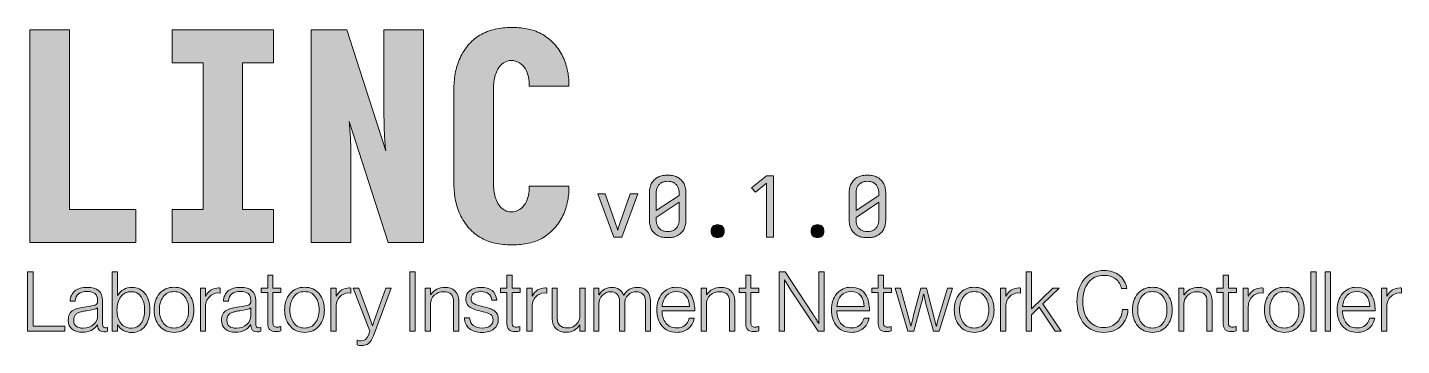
# Model space of a CAD drawing. Header units: inches. Extents: x 0.3 to 5.57, y -1.51 to -0.29.
import ezdxf

# ---------------------------------------------------------------- set-up
doc = ezdxf.new("R2010")
doc.units = ezdxf.units.IN
doc.header["$MEASUREMENT"] = 0
doc.layers.add('Layer 1', color=7, linetype='Continuous', lineweight=0)

# ---------------------------------------------------------------- blocks, each defined once
blk = doc.blocks.new('Block_1')
at = {"layer": 'Layer 1', "true_color": 0x282828, "transparency": 33554687}
h = blk.add_hatch(color=250, dxfattribs=at)
h.dxf.hatch_style = 2
edge = h.paths.add_edge_path()
edge.add_spline(control_points=[(0.31, -1.1189), (0.31, -1.1189), (0.31, -0.3023), (0.31, -0.3023), (0.31, -0.3023), (0.4623, -0.3023), (0.4623, -0.3023), (0.4623, -0.3023), (0.4623, -0.9923), (0.4623, -0.9923), (0.4623, -0.9923), (0.7167, -0.9923), (0.7167, -0.9923), (0.7167, -0.9923), (0.7167, -1.1189), (0.7167, -1.1189), (0.7167, -1.1189), (0.31, -1.1189), (0.31, -1.1189)], knot_values=[0, 0, 0, 0, 1, 1, 1, 2, 2, 2, 3, 3, 3, 4, 4, 4, 5, 5, 5, 6, 6, 6, 6], degree=3, periodic=0)
h = blk.add_hatch(color=250, dxfattribs=at)
h.dxf.hatch_style = 2
edge = h.paths.add_edge_path()
edge.add_spline(control_points=[(0.8556, -1.1189), (0.8556, -1.1189), (0.8556, -0.9923), (0.8556, -0.9923), (0.8556, -0.9923), (0.9745, -0.9923), (0.9745, -0.9923), (0.9745, -0.9923), (0.9745, -0.4289), (0.9745, -0.4289), (0.9745, -0.4289), (0.8556, -0.4289), (0.8556, -0.4289), (0.8556, -0.4289), (0.8556, -0.3023), (0.8556, -0.3023), (0.8556, -0.3023), (1.2445, -0.3023), (1.2445, -0.3023), (1.2445, -0.3023), (1.2445, -0.4289), (1.2445, -0.4289), (1.2445, -0.4289), (1.1256, -0.4289), (1.1256, -0.4289), (1.1256, -0.4289), (1.1256, -0.9923), (1.1256, -0.9923), (1.1256, -0.9923), (1.2445, -0.9923), (1.2445, -0.9923), (1.2445, -0.9923), (1.2445, -1.1189), (1.2445, -1.1189), (1.2445, -1.1189), (0.8556, -1.1189), (0.8556, -1.1189)], knot_values=[0, 0, 0, 0, 1, 1, 1, 2, 2, 2, 3, 3, 3, 4, 4, 4, 5, 5, 5, 6, 6, 6, 7, 7, 7, 8, 8, 8, 9, 9, 9, 10, 10, 10, 11, 11, 11, 12, 12, 12, 12], degree=3, periodic=0)
h = blk.add_hatch(color=250, dxfattribs=at)
h.dxf.hatch_style = 2
edge = h.paths.add_edge_path()
edge.add_spline(control_points=[(1.39, -1.1189), (1.39, -1.1189), (1.39, -0.3023), (1.39, -0.3023), (1.39, -0.3023), (1.5267, -0.3023), (1.5267, -0.3023), (1.5267, -0.3023), (1.6756, -0.7667), (1.6756, -0.7667), (1.6734, -0.7437), (1.6717, -0.7208), (1.6706, -0.6978), (1.6695, -0.6749), (1.6689, -0.6519), (1.6689, -0.6289), (1.6689, -0.6289), (1.6689, -0.3023), (1.6689, -0.3023), (1.6689, -0.3023), (1.8212, -0.3023), (1.8212, -0.3023), (1.8212, -0.3023), (1.8212, -1.1189), (1.8212, -1.1189), (1.8212, -1.1189), (1.6845, -1.1189), (1.6845, -1.1189), (1.6845, -1.1189), (1.5356, -0.6545), (1.5356, -0.6545), (1.5378, -0.6774), (1.5395, -0.7004), (1.5406, -0.7234), (1.5417, -0.7463), (1.5423, -0.7693), (1.5423, -0.7923), (1.5423, -0.7923), (1.5423, -1.1189), (1.5423, -1.1189), (1.5423, -1.1189), (1.39, -1.1189), (1.39, -1.1189)], knot_values=[0, 0, 0, 0, 1, 1, 1, 2, 2, 2, 3, 3, 3, 4, 4, 4, 5, 5, 5, 6, 6, 6, 7, 7, 7, 8, 8, 8, 9, 9, 9, 10, 10, 10, 11, 11, 11, 12, 12, 12, 13, 13, 13, 14, 14, 14, 14], degree=3, periodic=0)
h = blk.add_hatch(color=250, dxfattribs=at)
h.dxf.hatch_style = 2
edge = h.paths.add_edge_path()
edge.add_spline(control_points=[(2.1578, -1.1278), (2.1371, -1.1278), (2.1163, -1.1256), (2.0956, -1.1211), (2.0748, -1.1167), (2.0554, -1.1091), (2.0373, -1.0984), (2.0191, -1.0876), (2.0034, -1.0739), (1.99, -1.0573), (1.9767, -1.0406), (1.966, -1.0226), (1.9578, -1.0034), (1.9497, -0.9841), (1.9441, -0.9639), (1.9412, -0.9428), (1.9382, -0.9217), (1.9367, -0.9008), (1.9367, -0.88), (1.9367, -0.88), (1.9367, -0.5411), (1.9367, -0.5411), (1.9367, -0.5204), (1.9382, -0.4995), (1.9412, -0.4784), (1.9441, -0.4573), (1.9497, -0.4371), (1.9578, -0.4178), (1.966, -0.3986), (1.9767, -0.3806), (1.99, -0.3639), (2.0034, -0.3473), (2.0191, -0.3336), (2.0373, -0.3228), (2.0554, -0.3121), (2.0748, -0.3045), (2.0956, -0.3), (2.1163, -0.2956), (2.1371, -0.2934), (2.1578, -0.2934), (2.1771, -0.2934), (2.1965, -0.295), (2.2162, -0.2984), (2.2358, -0.3017), (2.2543, -0.308), (2.2717, -0.3173), (2.2891, -0.3265), (2.3047, -0.3382), (2.3184, -0.3523), (2.3321, -0.3663), (2.3434, -0.3821), (2.3523, -0.3995), (2.3612, -0.4169), (2.3678, -0.4352), (2.3723, -0.4545), (2.3767, -0.4737), (2.3789, -0.493), (2.3789, -0.5123), (2.3789, -0.5123), (2.3789, -0.5189), (2.3789, -0.5189), (2.3789, -0.5189), (2.2267, -0.5189), (2.2267, -0.5189), (2.2267, -0.5189), (2.2267, -0.5167), (2.2267, -0.5167), (2.2267, -0.5056), (2.2256, -0.4945), (2.2234, -0.4834), (2.2212, -0.4723), (2.2173, -0.4619), (2.2117, -0.4523), (2.2062, -0.4426), (2.1985, -0.4349), (2.1889, -0.4289), (2.1793, -0.423), (2.1689, -0.42), (2.1578, -0.42), (2.1489, -0.42), (2.1406, -0.4221), (2.1328, -0.4261), (2.125, -0.4302), (2.1186, -0.4356), (2.1134, -0.4423), (2.1082, -0.4489), (2.1039, -0.4563), (2.1006, -0.4645), (2.0973, -0.4726), (2.0947, -0.481), (2.0928, -0.4895), (2.091, -0.498), (2.0899, -0.5065), (2.0895, -0.515), (2.0891, -0.5236), (2.0889, -0.5323), (2.0889, -0.5411), (2.0889, -0.5411), (2.0889, -0.88), (2.0889, -0.88), (2.0889, -0.8889), (2.0891, -0.8976), (2.0895, -0.9062), (2.0899, -0.9147), (2.091, -0.9232), (2.0928, -0.9317), (2.0947, -0.9402), (2.0973, -0.9486), (2.1006, -0.9567), (2.1039, -0.9649), (2.1082, -0.9723), (2.1134, -0.9789), (2.1186, -0.9856), (2.125, -0.991), (2.1328, -0.995), (2.1406, -0.9991), (2.1489, -1.0012), (2.1578, -1.0012), (2.1689, -1.0012), (2.1793, -0.9982), (2.1889, -0.9923), (2.1985, -0.9863), (2.2062, -0.9786), (2.2117, -0.9689), (2.2173, -0.9593), (2.2212, -0.9489), (2.2234, -0.9378), (2.2256, -0.9267), (2.2267, -0.9156), (2.2267, -0.9045), (2.2267, -0.9045), (2.2267, -0.9023), (2.2267, -0.9023), (2.2267, -0.9023), (2.3789, -0.9023), (2.3789, -0.9023), (2.3789, -0.9023), (2.3789, -0.9089), (2.3789, -0.9089), (2.3789, -0.9282), (2.3767, -0.9475), (2.3723, -0.9667), (2.3678, -0.986), (2.3612, -1.0043), (2.3523, -1.0217), (2.3434, -1.0391), (2.3321, -1.0549), (2.3184, -1.0689), (2.3047, -1.083), (2.2891, -1.0947), (2.2717, -1.1039), (2.2543, -1.1132), (2.2358, -1.1195), (2.2162, -1.1228), (2.1965, -1.1262), (2.1771, -1.1278), (2.1578, -1.1278)], knot_values=[0, 0, 0, 0, 1, 1, 1, 2, 2, 2, 3, 3, 3, 4, 4, 4, 5, 5, 5, 6, 6, 6, 7, 7, 7, 8, 8, 8, 9, 9, 9, 10, 10, 10, 11, 11, 11, 12, 12, 12, 13, 13, 13, 14, 14, 14, 15, 15, 15, 16, 16, 16, 17, 17, 17, 18, 18, 18, 19, 19, 19, 20, 20, 20, 21, 21, 21, 22, 22, 22, 23, 23, 23, 24, 24, 24, 25, 25, 25, 26, 26, 26, 27, 27, 27, 28, 28, 28, 29, 29, 29, 30, 30, 30, 31, 31, 31, 32, 32, 32, 33, 33, 33, 34, 34, 34, 35, 35, 35, 36, 36, 36, 37, 37, 37, 38, 38, 38, 39, 39, 39, 40, 40, 40, 41, 41, 41, 42, 42, 42, 43, 43, 43, 44, 44, 44, 45, 45, 45, 46, 46, 46, 47, 47, 47, 48, 48, 48, 49, 49, 49, 50, 50, 50, 51, 51, 51, 52, 52, 52, 52], degree=3, periodic=0)
at = {"layer": 'Layer 1'}
for points, knots in [([(0.31, -1.1189), (0.31, -1.1189), (0.31, -0.3023), (0.31, -0.3023), (0.31, -0.3023), (0.4623, -0.3023), (0.4623, -0.3023), (0.4623, -0.3023), (0.4623, -0.9923), (0.4623, -0.9923), (0.4623, -0.9923), (0.7167, -0.9923), (0.7167, -0.9923), (0.7167, -0.9923), (0.7167, -1.1189), (0.7167, -1.1189), (0.7167, -1.1189), (0.31, -1.1189), (0.31, -1.1189)], [0, 0, 0, 0, 1, 1, 1, 2, 2, 2, 3, 3, 3, 4, 4, 4, 5, 5, 5, 6, 6, 6, 6]), ([(0.8556, -1.1189), (0.8556, -1.1189), (0.8556, -0.9923), (0.8556, -0.9923), (0.8556, -0.9923), (0.9745, -0.9923), (0.9745, -0.9923), (0.9745, -0.9923), (0.9745, -0.4289), (0.9745, -0.4289), (0.9745, -0.4289), (0.8556, -0.4289), (0.8556, -0.4289), (0.8556, -0.4289), (0.8556, -0.3023), (0.8556, -0.3023), (0.8556, -0.3023), (1.2445, -0.3023), (1.2445, -0.3023), (1.2445, -0.3023), (1.2445, -0.4289), (1.2445, -0.4289), (1.2445, -0.4289), (1.1256, -0.4289), (1.1256, -0.4289), (1.1256, -0.4289), (1.1256, -0.9923), (1.1256, -0.9923), (1.1256, -0.9923), (1.2445, -0.9923), (1.2445, -0.9923), (1.2445, -0.9923), (1.2445, -1.1189), (1.2445, -1.1189), (1.2445, -1.1189), (0.8556, -1.1189), (0.8556, -1.1189)], [0, 0, 0, 0, 1, 1, 1, 2, 2, 2, 3, 3, 3, 4, 4, 4, 5, 5, 5, 6, 6, 6, 7, 7, 7, 8, 8, 8, 9, 9, 9, 10, 10, 10, 11, 11, 11, 12, 12, 12, 12]), ([(1.39, -1.1189), (1.39, -1.1189), (1.39, -0.3023), (1.39, -0.3023), (1.39, -0.3023), (1.5267, -0.3023), (1.5267, -0.3023), (1.5267, -0.3023), (1.6756, -0.7667), (1.6756, -0.7667), (1.6734, -0.7437), (1.6717, -0.7208), (1.6706, -0.6978), (1.6695, -0.6749), (1.6689, -0.6519), (1.6689, -0.6289), (1.6689, -0.6289), (1.6689, -0.3023), (1.6689, -0.3023), (1.6689, -0.3023), (1.8212, -0.3023), (1.8212, -0.3023), (1.8212, -0.3023), (1.8212, -1.1189), (1.8212, -1.1189), (1.8212, -1.1189), (1.6845, -1.1189), (1.6845, -1.1189), (1.6845, -1.1189), (1.5356, -0.6545), (1.5356, -0.6545), (1.5378, -0.6774), (1.5395, -0.7004), (1.5406, -0.7234), (1.5417, -0.7463), (1.5423, -0.7693), (1.5423, -0.7923), (1.5423, -0.7923), (1.5423, -1.1189), (1.5423, -1.1189), (1.5423, -1.1189), (1.39, -1.1189), (1.39, -1.1189)], [0, 0, 0, 0, 1, 1, 1, 2, 2, 2, 3, 3, 3, 4, 4, 4, 5, 5, 5, 6, 6, 6, 7, 7, 7, 8, 8, 8, 9, 9, 9, 10, 10, 10, 11, 11, 11, 12, 12, 12, 13, 13, 13, 14, 14, 14, 14]), ([(2.1578, -1.1278), (2.1371, -1.1278), (2.1163, -1.1256), (2.0956, -1.1211), (2.0748, -1.1167), (2.0554, -1.1091), (2.0373, -1.0984), (2.0191, -1.0876), (2.0034, -1.0739), (1.99, -1.0573), (1.9767, -1.0406), (1.966, -1.0226), (1.9578, -1.0034), (1.9497, -0.9841), (1.9441, -0.9639), (1.9412, -0.9428), (1.9382, -0.9217), (1.9367, -0.9008), (1.9367, -0.88), (1.9367, -0.88), (1.9367, -0.5411), (1.9367, -0.5411), (1.9367, -0.5204), (1.9382, -0.4995), (1.9412, -0.4784), (1.9441, -0.4573), (1.9497, -0.4371), (1.9578, -0.4178), (1.966, -0.3986), (1.9767, -0.3806), (1.99, -0.3639), (2.0034, -0.3473), (2.0191, -0.3336), (2.0373, -0.3228), (2.0554, -0.3121), (2.0748, -0.3045), (2.0956, -0.3), (2.1163, -0.2956), (2.1371, -0.2934), (2.1578, -0.2934), (2.1771, -0.2934), (2.1965, -0.295), (2.2162, -0.2984), (2.2358, -0.3017), (2.2543, -0.308), (2.2717, -0.3173), (2.2891, -0.3265), (2.3047, -0.3382), (2.3184, -0.3523), (2.3321, -0.3663), (2.3434, -0.3821), (2.3523, -0.3995), (2.3612, -0.4169), (2.3678, -0.4352), (2.3723, -0.4545), (2.3767, -0.4737), (2.3789, -0.493), (2.3789, -0.5123), (2.3789, -0.5123), (2.3789, -0.5189), (2.3789, -0.5189), (2.3789, -0.5189), (2.2267, -0.5189), (2.2267, -0.5189), (2.2267, -0.5189), (2.2267, -0.5167), (2.2267, -0.5167), (2.2267, -0.5056), (2.2256, -0.4945), (2.2234, -0.4834), (2.2212, -0.4723), (2.2173, -0.4619), (2.2117, -0.4523), (2.2062, -0.4426), (2.1985, -0.4349), (2.1889, -0.4289), (2.1793, -0.423), (2.1689, -0.42), (2.1578, -0.42), (2.1489, -0.42), (2.1406, -0.4221), (2.1328, -0.4261), (2.125, -0.4302), (2.1186, -0.4356), (2.1134, -0.4423), (2.1082, -0.4489), (2.1039, -0.4563), (2.1006, -0.4645), (2.0973, -0.4726), (2.0947, -0.481), (2.0928, -0.4895), (2.091, -0.498), (2.0899, -0.5065), (2.0895, -0.515), (2.0891, -0.5236), (2.0889, -0.5323), (2.0889, -0.5411), (2.0889, -0.5411), (2.0889, -0.88), (2.0889, -0.88), (2.0889, -0.8889), (2.0891, -0.8976), (2.0895, -0.9062), (2.0899, -0.9147), (2.091, -0.9232), (2.0928, -0.9317), (2.0947, -0.9402), (2.0973, -0.9486), (2.1006, -0.9567), (2.1039, -0.9649), (2.1082, -0.9723), (2.1134, -0.9789), (2.1186, -0.9856), (2.125, -0.991), (2.1328, -0.995), (2.1406, -0.9991), (2.1489, -1.0012), (2.1578, -1.0012), (2.1689, -1.0012), (2.1793, -0.9982), (2.1889, -0.9923), (2.1985, -0.9863), (2.2062, -0.9786), (2.2117, -0.9689), (2.2173, -0.9593), (2.2212, -0.9489), (2.2234, -0.9378), (2.2256, -0.9267), (2.2267, -0.9156), (2.2267, -0.9045), (2.2267, -0.9045), (2.2267, -0.9023), (2.2267, -0.9023), (2.2267, -0.9023), (2.3789, -0.9023), (2.3789, -0.9023), (2.3789, -0.9023), (2.3789, -0.9089), (2.3789, -0.9089), (2.3789, -0.9282), (2.3767, -0.9475), (2.3723, -0.9667), (2.3678, -0.986), (2.3612, -1.0043), (2.3523, -1.0217), (2.3434, -1.0391), (2.3321, -1.0549), (2.3184, -1.0689), (2.3047, -1.083), (2.2891, -1.0947), (2.2717, -1.1039), (2.2543, -1.1132), (2.2358, -1.1195), (2.2162, -1.1228), (2.1965, -1.1262), (2.1771, -1.1278), (2.1578, -1.1278)], [0, 0, 0, 0, 1, 1, 1, 2, 2, 2, 3, 3, 3, 4, 4, 4, 5, 5, 5, 6, 6, 6, 7, 7, 7, 8, 8, 8, 9, 9, 9, 10, 10, 10, 11, 11, 11, 12, 12, 12, 13, 13, 13, 14, 14, 14, 15, 15, 15, 16, 16, 16, 17, 17, 17, 18, 18, 18, 19, 19, 19, 20, 20, 20, 21, 21, 21, 22, 22, 22, 23, 23, 23, 24, 24, 24, 25, 25, 25, 26, 26, 26, 27, 27, 27, 28, 28, 28, 29, 29, 29, 30, 30, 30, 31, 31, 31, 32, 32, 32, 33, 33, 33, 34, 34, 34, 35, 35, 35, 36, 36, 36, 37, 37, 37, 38, 38, 38, 39, 39, 39, 40, 40, 40, 41, 41, 41, 42, 42, 42, 43, 43, 43, 44, 44, 44, 45, 45, 45, 46, 46, 46, 47, 47, 47, 48, 48, 48, 49, 49, 49, 50, 50, 50, 51, 51, 51, 52, 52, 52, 52])]:
    blk.add_open_spline(points, degree=3, knots=knots, dxfattribs=at)
blk = doc.blocks.new('Block_0')
at = {"layer": 'Layer 1'}
blk.add_blockref('Block_1', (0, 0), dxfattribs=at)
blk = doc.blocks.new('Block_3')
at = {"layer": 'Layer 1', "true_color": 0x282828, "transparency": 33554687}
h = blk.add_hatch(color=250, dxfattribs=at)
h.dxf.hatch_style = 2
edge = h.paths.add_edge_path()
edge.add_spline(control_points=[(0.3008, -1.4593), (0.3008, -1.4593), (0.3008, -1.2309), (0.3008, -1.2309), (0.3008, -1.2309), (0.3222, -1.2309), (0.3222, -1.2309), (0.3222, -1.2309), (0.3222, -1.4395), (0.3222, -1.4395), (0.3222, -1.4395), (0.4439, -1.4395), (0.4439, -1.4395), (0.4439, -1.4395), (0.4439, -1.4593), (0.4439, -1.4593), (0.4439, -1.4593), (0.3008, -1.4593), (0.3008, -1.4593)], knot_values=[0, 0, 0, 0, 1, 1, 1, 2, 2, 2, 3, 3, 3, 4, 4, 4, 5, 5, 5, 6, 6, 6, 6], degree=3, periodic=0)
h = blk.add_hatch(color=250, dxfattribs=at)
h.dxf.hatch_style = 2
edge = h.paths.add_edge_path()
edge.add_spline(control_points=[(0.7001, -1.4472), (0.7163, -1.4472), (0.7287, -1.4407), (0.7374, -1.4277), (0.746, -1.4147), (0.7503, -1.398), (0.7503, -1.3775), (0.7503, -1.3565), (0.7459, -1.3395), (0.737, -1.3266), (0.7282, -1.3137), (0.7158, -1.3073), (0.6998, -1.3073), (0.6821, -1.3073), (0.6685, -1.3139), (0.6588, -1.3271), (0.6491, -1.3403), (0.6442, -1.3571), (0.6442, -1.3775), (0.6442, -1.3986), (0.6491, -1.4155), (0.6588, -1.4282), (0.6685, -1.4409), (0.6823, -1.4472), (0.7001, -1.4472)], knot_values=[0, 0, 0, 0, 1, 1, 1, 2, 2, 2, 3, 3, 3, 4, 4, 4, 5, 5, 5, 6, 6, 6, 7, 7, 7, 8, 8, 8, 8], degree=3, periodic=0)
edge = h.paths.add_edge_path()
edge.add_spline(control_points=[(0.7011, -1.4638), (0.6775, -1.4638), (0.6592, -1.454), (0.6465, -1.4344), (0.6465, -1.4344), (0.6458, -1.4344), (0.6458, -1.4344), (0.6458, -1.4344), (0.6458, -1.4593), (0.6458, -1.4593), (0.6458, -1.4593), (0.626, -1.4593), (0.626, -1.4593), (0.626, -1.4593), (0.626, -1.2309), (0.626, -1.2309), (0.626, -1.2309), (0.6458, -1.2309), (0.6458, -1.2309), (0.6458, -1.2309), (0.6458, -1.3226), (0.6458, -1.3226), (0.6458, -1.3226), (0.6465, -1.3226), (0.6465, -1.3226), (0.6592, -1.3013), (0.6779, -1.2907), (0.7024, -1.2907), (0.7226, -1.2907), (0.739, -1.2984), (0.7516, -1.3138), (0.7641, -1.3293), (0.7704, -1.3504), (0.7704, -1.3772), (0.7704, -1.403), (0.7642, -1.4239), (0.7517, -1.4398), (0.7393, -1.4558), (0.7224, -1.4638), (0.7011, -1.4638)], knot_values=[0, 0, 0, 0, 1, 1, 1, 2, 2, 2, 3, 3, 3, 4, 4, 4, 5, 5, 5, 6, 6, 6, 7, 7, 7, 8, 8, 8, 9, 9, 9, 10, 10, 10, 11, 11, 11, 12, 12, 12, 13, 13, 13, 13], degree=3, periodic=0)
h = blk.add_hatch(color=250, dxfattribs=at)
h.dxf.hatch_style = 2
edge = h.paths.add_edge_path()
edge.add_spline(control_points=[(1.2547, -1.4606), (1.2336, -1.4606), (1.223, -1.4507), (1.223, -1.4309), (1.223, -1.4309), (1.223, -1.3105), (1.223, -1.3105), (1.223, -1.3105), (1.1981, -1.3105), (1.1981, -1.3105), (1.1981, -1.3105), (1.1981, -1.2942), (1.1981, -1.2942), (1.1981, -1.2942), (1.223, -1.2942), (1.223, -1.2942), (1.223, -1.2942), (1.223, -1.2434), (1.223, -1.2434), (1.223, -1.2434), (1.2429, -1.2434), (1.2429, -1.2434), (1.2429, -1.2434), (1.2429, -1.2942), (1.2429, -1.2942), (1.2429, -1.2942), (1.2735, -1.2942), (1.2735, -1.2942), (1.2735, -1.2942), (1.2735, -1.3105), (1.2735, -1.3105), (1.2735, -1.3105), (1.2429, -1.3105), (1.2429, -1.3105), (1.2429, -1.3105), (1.2429, -1.4277), (1.2429, -1.4277), (1.2429, -1.4334), (1.2441, -1.4375), (1.2467, -1.4398), (1.2493, -1.4422), (1.2533, -1.4433), (1.2588, -1.4433), (1.2637, -1.4433), (1.2681, -1.4425), (1.2719, -1.4408), (1.2719, -1.4408), (1.2729, -1.4408), (1.2729, -1.4408), (1.2729, -1.4408), (1.2729, -1.4577), (1.2729, -1.4577), (1.2676, -1.4596), (1.2615, -1.4606), (1.2547, -1.4606)], knot_values=[0, 0, 0, 0, 1, 1, 1, 2, 2, 2, 3, 3, 3, 4, 4, 4, 5, 5, 5, 6, 6, 6, 7, 7, 7, 8, 8, 8, 9, 9, 9, 10, 10, 10, 11, 11, 11, 12, 12, 12, 13, 13, 13, 14, 14, 14, 15, 15, 15, 16, 16, 16, 17, 17, 17, 18, 18, 18, 18], degree=3, periodic=0)
h = blk.add_hatch(color=250, dxfattribs=at)
h.dxf.hatch_style = 2
edge = h.paths.add_edge_path()
edge.add_spline(control_points=[(1.7677, -1.4593), (1.7677, -1.4593), (1.7677, -1.2309), (1.7677, -1.2309), (1.7677, -1.2309), (1.7891, -1.2309), (1.7891, -1.2309), (1.7891, -1.2309), (1.7891, -1.4593), (1.7891, -1.4593), (1.7891, -1.4593), (1.7677, -1.4593), (1.7677, -1.4593)], knot_values=[0, 0, 0, 0, 1, 1, 1, 2, 2, 2, 3, 3, 3, 4, 4, 4, 4], degree=3, periodic=0)
h = blk.add_hatch(color=250, dxfattribs=at)
h.dxf.hatch_style = 2
edge = h.paths.add_edge_path()
edge.add_spline(control_points=[(2.1724, -1.4606), (2.1514, -1.4606), (2.1408, -1.4507), (2.1408, -1.4309), (2.1408, -1.4309), (2.1408, -1.3105), (2.1408, -1.3105), (2.1408, -1.3105), (2.1159, -1.3105), (2.1159, -1.3105), (2.1159, -1.3105), (2.1159, -1.2942), (2.1159, -1.2942), (2.1159, -1.2942), (2.1408, -1.2942), (2.1408, -1.2942), (2.1408, -1.2942), (2.1408, -1.2434), (2.1408, -1.2434), (2.1408, -1.2434), (2.1606, -1.2434), (2.1606, -1.2434), (2.1606, -1.2434), (2.1606, -1.2942), (2.1606, -1.2942), (2.1606, -1.2942), (2.1913, -1.2942), (2.1913, -1.2942), (2.1913, -1.2942), (2.1913, -1.3105), (2.1913, -1.3105), (2.1913, -1.3105), (2.1606, -1.3105), (2.1606, -1.3105), (2.1606, -1.3105), (2.1606, -1.4277), (2.1606, -1.4277), (2.1606, -1.4334), (2.1619, -1.4375), (2.1644, -1.4398), (2.167, -1.4422), (2.171, -1.4433), (2.1766, -1.4433), (2.1815, -1.4433), (2.1858, -1.4425), (2.1897, -1.4408), (2.1897, -1.4408), (2.1906, -1.4408), (2.1906, -1.4408), (2.1906, -1.4408), (2.1906, -1.4577), (2.1906, -1.4577), (2.1853, -1.4596), (2.1792, -1.4606), (2.1724, -1.4606)], knot_values=[0, 0, 0, 0, 1, 1, 1, 2, 2, 2, 3, 3, 3, 4, 4, 4, 5, 5, 5, 6, 6, 6, 7, 7, 7, 8, 8, 8, 9, 9, 9, 10, 10, 10, 11, 11, 11, 12, 12, 12, 13, 13, 13, 14, 14, 14, 15, 15, 15, 16, 16, 16, 17, 17, 17, 18, 18, 18, 18], degree=3, periodic=0)
h = blk.add_hatch(color=250, dxfattribs=at)
h.dxf.hatch_style = 2
edge = h.paths.add_edge_path()
edge.add_spline(control_points=[(3.0889, -1.4606), (3.0678, -1.4606), (3.0573, -1.4507), (3.0573, -1.4309), (3.0573, -1.4309), (3.0573, -1.3105), (3.0573, -1.3105), (3.0573, -1.3105), (3.0324, -1.3105), (3.0324, -1.3105), (3.0324, -1.3105), (3.0324, -1.2942), (3.0324, -1.2942), (3.0324, -1.2942), (3.0573, -1.2942), (3.0573, -1.2942), (3.0573, -1.2942), (3.0573, -1.2434), (3.0573, -1.2434), (3.0573, -1.2434), (3.0771, -1.2434), (3.0771, -1.2434), (3.0771, -1.2434), (3.0771, -1.2942), (3.0771, -1.2942), (3.0771, -1.2942), (3.1078, -1.2942), (3.1078, -1.2942), (3.1078, -1.2942), (3.1078, -1.3105), (3.1078, -1.3105), (3.1078, -1.3105), (3.0771, -1.3105), (3.0771, -1.3105), (3.0771, -1.3105), (3.0771, -1.4277), (3.0771, -1.4277), (3.0771, -1.4334), (3.0784, -1.4375), (3.0809, -1.4398), (3.0835, -1.4422), (3.0875, -1.4433), (3.0931, -1.4433), (3.098, -1.4433), (3.1023, -1.4425), (3.1062, -1.4408), (3.1062, -1.4408), (3.1071, -1.4408), (3.1071, -1.4408), (3.1071, -1.4408), (3.1071, -1.4577), (3.1071, -1.4577), (3.1018, -1.4596), (3.0957, -1.4606), (3.0889, -1.4606)], knot_values=[0, 0, 0, 0, 1, 1, 1, 2, 2, 2, 3, 3, 3, 4, 4, 4, 5, 5, 5, 6, 6, 6, 7, 7, 7, 8, 8, 8, 9, 9, 9, 10, 10, 10, 11, 11, 11, 12, 12, 12, 13, 13, 13, 14, 14, 14, 15, 15, 15, 16, 16, 16, 17, 17, 17, 18, 18, 18, 18], degree=3, periodic=0)
h = blk.add_hatch(color=250, dxfattribs=at)
h.dxf.hatch_style = 2
edge = h.paths.add_edge_path()
edge.add_spline(control_points=[(3.1854, -1.4593), (3.1854, -1.4593), (3.1854, -1.2309), (3.1854, -1.2309), (3.1854, -1.2309), (3.2087, -1.2309), (3.2087, -1.2309), (3.2087, -1.2309), (3.3138, -1.3913), (3.3138, -1.3913), (3.3172, -1.3964), (3.3208, -1.4021), (3.3247, -1.4084), (3.3285, -1.4147), (3.3315, -1.4197), (3.3336, -1.4235), (3.3336, -1.4235), (3.3365, -1.429), (3.3365, -1.429), (3.3365, -1.429), (3.3371, -1.429), (3.3371, -1.429), (3.3371, -1.429), (3.3371, -1.2309), (3.3371, -1.2309), (3.3371, -1.2309), (3.3576, -1.2309), (3.3576, -1.2309), (3.3576, -1.2309), (3.3576, -1.4593), (3.3576, -1.4593), (3.3576, -1.4593), (3.3352, -1.4593), (3.3352, -1.4593), (3.3352, -1.4593), (3.2304, -1.3009), (3.2304, -1.3009), (3.2304, -1.3009), (3.2065, -1.2622), (3.2065, -1.2622), (3.2065, -1.2622), (3.2058, -1.2622), (3.2058, -1.2622), (3.2058, -1.2622), (3.2058, -1.4593), (3.2058, -1.4593), (3.2058, -1.4593), (3.1854, -1.4593), (3.1854, -1.4593)], knot_values=[0, 0, 0, 0, 1, 1, 1, 2, 2, 2, 3, 3, 3, 4, 4, 4, 5, 5, 5, 6, 6, 6, 7, 7, 7, 8, 8, 8, 9, 9, 9, 10, 10, 10, 11, 11, 11, 12, 12, 12, 13, 13, 13, 14, 14, 14, 15, 15, 15, 16, 16, 16, 16], degree=3, periodic=0)
h = blk.add_hatch(color=250, dxfattribs=at)
h.dxf.hatch_style = 2
edge = h.paths.add_edge_path()
edge.add_spline(control_points=[(3.5975, -1.4606), (3.5764, -1.4606), (3.5658, -1.4507), (3.5658, -1.4309), (3.5658, -1.4309), (3.5658, -1.3105), (3.5658, -1.3105), (3.5658, -1.3105), (3.5409, -1.3105), (3.5409, -1.3105), (3.5409, -1.3105), (3.5409, -1.2942), (3.5409, -1.2942), (3.5409, -1.2942), (3.5658, -1.2942), (3.5658, -1.2942), (3.5658, -1.2942), (3.5658, -1.2434), (3.5658, -1.2434), (3.5658, -1.2434), (3.5857, -1.2434), (3.5857, -1.2434), (3.5857, -1.2434), (3.5857, -1.2942), (3.5857, -1.2942), (3.5857, -1.2942), (3.6163, -1.2942), (3.6163, -1.2942), (3.6163, -1.2942), (3.6163, -1.3105), (3.6163, -1.3105), (3.6163, -1.3105), (3.5857, -1.3105), (3.5857, -1.3105), (3.5857, -1.3105), (3.5857, -1.4277), (3.5857, -1.4277), (3.5857, -1.4334), (3.5869, -1.4375), (3.5895, -1.4398), (3.592, -1.4422), (3.5961, -1.4433), (3.6016, -1.4433), (3.6065, -1.4433), (3.6109, -1.4425), (3.6147, -1.4408), (3.6147, -1.4408), (3.6157, -1.4408), (3.6157, -1.4408), (3.6157, -1.4408), (3.6157, -1.4577), (3.6157, -1.4577), (3.6104, -1.4596), (3.6043, -1.4606), (3.5975, -1.4606)], knot_values=[0, 0, 0, 0, 1, 1, 1, 2, 2, 2, 3, 3, 3, 4, 4, 4, 5, 5, 5, 6, 6, 6, 7, 7, 7, 8, 8, 8, 9, 9, 9, 10, 10, 10, 11, 11, 11, 12, 12, 12, 13, 13, 13, 14, 14, 14, 15, 15, 15, 16, 16, 16, 17, 17, 17, 18, 18, 18, 18], degree=3, periodic=0)
h = blk.add_hatch(color=250, dxfattribs=at)
h.dxf.hatch_style = 2
edge = h.paths.add_edge_path()
edge.add_spline(control_points=[(4.1335, -1.4593), (4.1335, -1.4593), (4.1335, -1.2309), (4.1335, -1.2309), (4.1335, -1.2309), (4.1533, -1.2309), (4.1533, -1.2309), (4.1533, -1.2309), (4.1533, -1.3737), (4.1533, -1.3737), (4.1533, -1.3737), (4.2354, -1.2942), (4.2354, -1.2942), (4.2354, -1.2942), (4.2606, -1.2942), (4.2606, -1.2942), (4.2606, -1.2942), (4.1974, -1.3539), (4.1974, -1.3539), (4.1974, -1.3539), (4.2683, -1.4593), (4.2683, -1.4593), (4.2683, -1.4593), (4.2453, -1.4593), (4.2453, -1.4593), (4.2453, -1.4593), (4.1836, -1.3667), (4.1836, -1.3667), (4.1836, -1.3667), (4.1533, -1.3958), (4.1533, -1.3958), (4.1533, -1.3958), (4.1533, -1.4593), (4.1533, -1.4593), (4.1533, -1.4593), (4.1335, -1.4593), (4.1335, -1.4593)], knot_values=[0, 0, 0, 0, 1, 1, 1, 2, 2, 2, 3, 3, 3, 4, 4, 4, 5, 5, 5, 6, 6, 6, 7, 7, 7, 8, 8, 8, 9, 9, 9, 10, 10, 10, 11, 11, 11, 12, 12, 12, 12], degree=3, periodic=0)
h = blk.add_hatch(color=250, dxfattribs=at)
h.dxf.hatch_style = 2
edge = h.paths.add_edge_path()
edge.add_spline(control_points=[(4.4312, -1.4635), (4.3997, -1.4635), (4.3747, -1.4526), (4.3561, -1.4309), (4.3376, -1.4092), (4.3283, -1.3806), (4.3283, -1.3453), (4.3283, -1.3101), (4.3377, -1.2815), (4.3564, -1.2593), (4.3752, -1.2372), (4.4004, -1.2261), (4.4322, -1.2261), (4.456, -1.2261), (4.4757, -1.2323), (4.4911, -1.2447), (4.5065, -1.257), (4.5162, -1.2739), (4.52, -1.2955), (4.52, -1.2955), (4.4989, -1.2955), (4.4989, -1.2955), (4.4957, -1.2801), (4.4883, -1.2678), (4.4766, -1.2586), (4.4648, -1.2493), (4.4499, -1.2447), (4.4318, -1.2447), (4.4061, -1.2447), (4.3861, -1.2541), (4.3719, -1.2729), (4.3578, -1.2918), (4.3507, -1.3159), (4.3507, -1.3453), (4.3507, -1.3747), (4.3578, -1.3986), (4.3719, -1.417), (4.3861, -1.4354), (4.406, -1.4446), (4.4315, -1.4446), (4.4526, -1.4446), (4.4693, -1.4382), (4.4817, -1.4255), (4.494, -1.4127), (4.5012, -1.3963), (4.5031, -1.3763), (4.5031, -1.3763), (4.5238, -1.3763), (4.5238, -1.3763), (4.5226, -1.4003), (4.5147, -1.4202), (4.5002, -1.436), (4.4838, -1.4543), (4.4608, -1.4635), (4.4312, -1.4635)], knot_values=[0, 0, 0, 0, 1, 1, 1, 2, 2, 2, 3, 3, 3, 4, 4, 4, 5, 5, 5, 6, 6, 6, 7, 7, 7, 8, 8, 8, 9, 9, 9, 10, 10, 10, 11, 11, 11, 12, 12, 12, 13, 13, 13, 14, 14, 14, 15, 15, 15, 16, 16, 16, 17, 17, 17, 18, 18, 18, 18], degree=3, periodic=0)
h = blk.add_hatch(color=250, dxfattribs=at)
h.dxf.hatch_style = 2
edge = h.paths.add_edge_path()
edge.add_spline(control_points=[(4.9212, -1.4606), (4.9001, -1.4606), (4.8896, -1.4507), (4.8896, -1.4309), (4.8896, -1.4309), (4.8896, -1.3105), (4.8896, -1.3105), (4.8896, -1.3105), (4.8647, -1.3105), (4.8647, -1.3105), (4.8647, -1.3105), (4.8647, -1.2942), (4.8647, -1.2942), (4.8647, -1.2942), (4.8896, -1.2942), (4.8896, -1.2942), (4.8896, -1.2942), (4.8896, -1.2434), (4.8896, -1.2434), (4.8896, -1.2434), (4.9094, -1.2434), (4.9094, -1.2434), (4.9094, -1.2434), (4.9094, -1.2942), (4.9094, -1.2942), (4.9094, -1.2942), (4.9401, -1.2942), (4.9401, -1.2942), (4.9401, -1.2942), (4.9401, -1.3105), (4.9401, -1.3105), (4.9401, -1.3105), (4.9094, -1.3105), (4.9094, -1.3105), (4.9094, -1.3105), (4.9094, -1.4277), (4.9094, -1.4277), (4.9094, -1.4334), (4.9107, -1.4375), (4.9132, -1.4398), (4.9158, -1.4422), (4.9198, -1.4433), (4.9254, -1.4433), (4.9303, -1.4433), (4.9346, -1.4425), (4.9385, -1.4408), (4.9385, -1.4408), (4.9394, -1.4408), (4.9394, -1.4408), (4.9394, -1.4408), (4.9394, -1.4577), (4.9394, -1.4577), (4.9341, -1.4596), (4.928, -1.4606), (4.9212, -1.4606)], knot_values=[0, 0, 0, 0, 1, 1, 1, 2, 2, 2, 3, 3, 3, 4, 4, 4, 5, 5, 5, 6, 6, 6, 7, 7, 7, 8, 8, 8, 9, 9, 9, 10, 10, 10, 11, 11, 11, 12, 12, 12, 13, 13, 13, 14, 14, 14, 15, 15, 15, 16, 16, 16, 17, 17, 17, 18, 18, 18, 18], degree=3, periodic=0)
h = blk.add_hatch(color=250, dxfattribs=at)
h.dxf.hatch_style = 2
edge = h.paths.add_edge_path()
edge.add_spline(control_points=[(5.2263, -1.4593), (5.2263, -1.4593), (5.2263, -1.2309), (5.2263, -1.2309), (5.2263, -1.2309), (5.2461, -1.2309), (5.2461, -1.2309), (5.2461, -1.2309), (5.2461, -1.4593), (5.2461, -1.4593), (5.2461, -1.4593), (5.2263, -1.4593), (5.2263, -1.4593)], knot_values=[0, 0, 0, 0, 1, 1, 1, 2, 2, 2, 3, 3, 3, 4, 4, 4, 4], degree=3, periodic=0)
h = blk.add_hatch(color=250, dxfattribs=at)
h.dxf.hatch_style = 2
edge = h.paths.add_edge_path()
edge.add_spline(control_points=[(5.2812, -1.4593), (5.2812, -1.4593), (5.2812, -1.2309), (5.2812, -1.2309), (5.2812, -1.2309), (5.3011, -1.2309), (5.3011, -1.2309), (5.3011, -1.2309), (5.3011, -1.4593), (5.3011, -1.4593), (5.3011, -1.4593), (5.2812, -1.4593), (5.2812, -1.4593)], knot_values=[0, 0, 0, 0, 1, 1, 1, 2, 2, 2, 3, 3, 3, 4, 4, 4, 4], degree=3, periodic=0)
h = blk.add_hatch(color=250, dxfattribs=at)
h.dxf.hatch_style = 2
edge = h.paths.add_edge_path()
edge.add_spline(control_points=[(0.5149, -1.4472), (0.5319, -1.4472), (0.5454, -1.4423), (0.5553, -1.4326), (0.5652, -1.423), (0.5701, -1.4119), (0.5701, -1.3996), (0.5701, -1.3996), (0.5701, -1.3699), (0.5701, -1.3699), (0.562, -1.3743), (0.5478, -1.378), (0.5273, -1.3807), (0.5205, -1.3816), (0.5151, -1.3824), (0.5112, -1.3833), (0.5072, -1.3842), (0.5029, -1.3854), (0.4981, -1.3871), (0.4933, -1.3888), (0.4897, -1.3909), (0.4872, -1.3932), (0.4848, -1.3955), (0.4826, -1.3987), (0.4808, -1.4028), (0.479, -1.4068), (0.4781, -1.4116), (0.4781, -1.4172), (0.4781, -1.4372), (0.4904, -1.4472), (0.5149, -1.4472)], knot_values=[0, 0, 0, 0, 1, 1, 1, 2, 2, 2, 3, 3, 3, 4, 4, 4, 5, 5, 5, 6, 6, 6, 7, 7, 7, 8, 8, 8, 9, 9, 9, 10, 10, 10, 10], degree=3, periodic=0)
edge = h.paths.add_edge_path()
edge.add_spline(control_points=[(0.5113, -1.4632), (0.4954, -1.4632), (0.4824, -1.4592), (0.4724, -1.4513), (0.4623, -1.4435), (0.4574, -1.4321), (0.4574, -1.4172), (0.4574, -1.4078), (0.459, -1.3999), (0.4623, -1.3934), (0.4656, -1.3869), (0.4707, -1.3818), (0.4776, -1.3782), (0.4846, -1.3746), (0.4916, -1.3719), (0.4987, -1.37), (0.5059, -1.3682), (0.5147, -1.3667), (0.5254, -1.3654), (0.5433, -1.3633), (0.5551, -1.361), (0.561, -1.3585), (0.5669, -1.3561), (0.5698, -1.3509), (0.5698, -1.343), (0.5698, -1.343), (0.5698, -1.3399), (0.5698, -1.3399), (0.5698, -1.3177), (0.5566, -1.3066), (0.5302, -1.3066), (0.5008, -1.3066), (0.4854, -1.3189), (0.4839, -1.3434), (0.4839, -1.3434), (0.4644, -1.3434), (0.4644, -1.3434), (0.4654, -1.327), (0.4715, -1.3141), (0.4826, -1.3047), (0.4937, -1.2953), (0.5095, -1.2907), (0.5302, -1.2907), (0.5692, -1.2907), (0.5887, -1.3077), (0.5887, -1.3418), (0.5887, -1.3418), (0.5887, -1.4315), (0.5887, -1.4315), (0.5887, -1.4407), (0.5923, -1.4455), (0.5995, -1.4459), (0.6006, -1.4459), (0.603, -1.4455), (0.6069, -1.4446), (0.6069, -1.4446), (0.6078, -1.4446), (0.6078, -1.4446), (0.6078, -1.4446), (0.6078, -1.459), (0.6078, -1.459), (0.604, -1.4607), (0.5995, -1.4616), (0.5944, -1.4616), (0.5791, -1.4616), (0.571, -1.4538), (0.5701, -1.4382), (0.5701, -1.4382), (0.5701, -1.4347), (0.5701, -1.4347), (0.5701, -1.4347), (0.5692, -1.4347), (0.5692, -1.4347), (0.5557, -1.4537), (0.5365, -1.4632), (0.5113, -1.4632)], knot_values=[0, 0, 0, 0, 1, 1, 1, 2, 2, 2, 3, 3, 3, 4, 4, 4, 5, 5, 5, 6, 6, 6, 7, 7, 7, 8, 8, 8, 9, 9, 9, 10, 10, 10, 11, 11, 11, 12, 12, 12, 13, 13, 13, 14, 14, 14, 15, 15, 15, 16, 16, 16, 17, 17, 17, 18, 18, 18, 19, 19, 19, 20, 20, 20, 21, 21, 21, 22, 22, 22, 23, 23, 23, 24, 24, 24, 25, 25, 25, 25], degree=3, periodic=0)
h = blk.add_hatch(color=250, dxfattribs=at)
h.dxf.hatch_style = 2
edge = h.paths.add_edge_path()
edge.add_spline(control_points=[(0.8634, -1.4469), (0.881, -1.4469), (0.8948, -1.4403), (0.9046, -1.4271), (0.9144, -1.4139), (0.9193, -1.3971), (0.9193, -1.3769), (0.9193, -1.3567), (0.9144, -1.34), (0.9046, -1.3268), (0.8948, -1.3136), (0.881, -1.307), (0.8634, -1.307), (0.8455, -1.307), (0.8316, -1.3136), (0.8218, -1.3268), (0.812, -1.34), (0.8071, -1.3567), (0.8071, -1.3769), (0.8071, -1.3971), (0.812, -1.4139), (0.8218, -1.4271), (0.8316, -1.4403), (0.8455, -1.4469), (0.8634, -1.4469)], knot_values=[0, 0, 0, 0, 1, 1, 1, 2, 2, 2, 3, 3, 3, 4, 4, 4, 5, 5, 5, 6, 6, 6, 7, 7, 7, 8, 8, 8, 8], degree=3, periodic=0)
edge = h.paths.add_edge_path()
edge.add_spline(control_points=[(0.8634, -1.4635), (0.8399, -1.4635), (0.8213, -1.4553), (0.8075, -1.439), (0.7936, -1.4227), (0.7867, -1.402), (0.7867, -1.3769), (0.7867, -1.3518), (0.7936, -1.3311), (0.8075, -1.3148), (0.8213, -1.2985), (0.8399, -1.2903), (0.8634, -1.2903), (0.8866, -1.2903), (0.9051, -1.2985), (0.9188, -1.3148), (0.9325, -1.3311), (0.9394, -1.3518), (0.9394, -1.3769), (0.9394, -1.402), (0.9325, -1.4227), (0.9188, -1.439), (0.9051, -1.4553), (0.8866, -1.4635), (0.8634, -1.4635)], knot_values=[0, 0, 0, 0, 1, 1, 1, 2, 2, 2, 3, 3, 3, 4, 4, 4, 5, 5, 5, 6, 6, 6, 7, 7, 7, 8, 8, 8, 8], degree=3, periodic=0)
h = blk.add_hatch(color=250, dxfattribs=at)
h.dxf.hatch_style = 2
edge = h.paths.add_edge_path()
edge.add_spline(control_points=[(0.9643, -1.4593), (0.9643, -1.4593), (0.9643, -1.2942), (0.9643, -1.2942), (0.9643, -1.2942), (0.9841, -1.2942), (0.9841, -1.2942), (0.9841, -1.2942), (0.9841, -1.3248), (0.9841, -1.3248), (0.9841, -1.3248), (0.9848, -1.3248), (0.9848, -1.3248), (0.996, -1.3035), (1.0129, -1.2929), (1.0352, -1.2929), (1.0372, -1.2929), (1.039, -1.2931), (1.0407, -1.2935), (1.0407, -1.2935), (1.0407, -1.313), (1.0407, -1.313), (1.0277, -1.3109), (1.016, -1.3136), (1.0055, -1.321), (0.9913, -1.3317), (0.9841, -1.3464), (0.9841, -1.3654), (0.9841, -1.3654), (0.9841, -1.4593), (0.9841, -1.4593), (0.9841, -1.4593), (0.9643, -1.4593), (0.9643, -1.4593)], knot_values=[0, 0, 0, 0, 1, 1, 1, 2, 2, 2, 3, 3, 3, 4, 4, 4, 5, 5, 5, 6, 6, 6, 7, 7, 7, 8, 8, 8, 9, 9, 9, 10, 10, 10, 11, 11, 11, 11], degree=3, periodic=0)
h = blk.add_hatch(color=250, dxfattribs=at)
h.dxf.hatch_style = 2
edge = h.paths.add_edge_path()
edge.add_spline(control_points=[(1.1029, -1.4472), (1.12, -1.4472), (1.1334, -1.4423), (1.1434, -1.4326), (1.1533, -1.423), (1.1582, -1.4119), (1.1582, -1.3996), (1.1582, -1.3996), (1.1582, -1.3699), (1.1582, -1.3699), (1.1501, -1.3743), (1.1359, -1.378), (1.1154, -1.3807), (1.1086, -1.3816), (1.1032, -1.3824), (1.0993, -1.3833), (1.0953, -1.3842), (1.091, -1.3854), (1.0862, -1.3871), (1.0814, -1.3888), (1.0778, -1.3909), (1.0753, -1.3932), (1.0729, -1.3955), (1.0707, -1.3987), (1.0689, -1.4028), (1.0671, -1.4068), (1.0662, -1.4116), (1.0662, -1.4172), (1.0662, -1.4372), (1.0785, -1.4472), (1.1029, -1.4472)], knot_values=[0, 0, 0, 0, 1, 1, 1, 2, 2, 2, 3, 3, 3, 4, 4, 4, 5, 5, 5, 6, 6, 6, 7, 7, 7, 8, 8, 8, 9, 9, 9, 10, 10, 10, 10], degree=3, periodic=0)
edge = h.paths.add_edge_path()
edge.add_spline(control_points=[(1.0994, -1.4632), (1.0835, -1.4632), (1.0705, -1.4592), (1.0605, -1.4513), (1.0504, -1.4435), (1.0455, -1.4321), (1.0455, -1.4172), (1.0455, -1.4078), (1.0471, -1.3999), (1.0504, -1.3934), (1.0537, -1.3869), (1.0588, -1.3818), (1.0657, -1.3782), (1.0726, -1.3746), (1.0797, -1.3719), (1.0868, -1.37), (1.094, -1.3682), (1.1028, -1.3667), (1.1135, -1.3654), (1.1314, -1.3633), (1.1432, -1.361), (1.1491, -1.3585), (1.155, -1.3561), (1.1579, -1.3509), (1.1579, -1.343), (1.1579, -1.343), (1.1579, -1.3399), (1.1579, -1.3399), (1.1579, -1.3177), (1.1447, -1.3066), (1.1183, -1.3066), (1.0889, -1.3066), (1.0734, -1.3189), (1.072, -1.3434), (1.072, -1.3434), (1.0525, -1.3434), (1.0525, -1.3434), (1.0535, -1.327), (1.0596, -1.3141), (1.0707, -1.3047), (1.0818, -1.2953), (1.0976, -1.2907), (1.1183, -1.2907), (1.1573, -1.2907), (1.1767, -1.3077), (1.1767, -1.3418), (1.1767, -1.3418), (1.1767, -1.4315), (1.1767, -1.4315), (1.1767, -1.4407), (1.1804, -1.4455), (1.1876, -1.4459), (1.1887, -1.4459), (1.1911, -1.4455), (1.1949, -1.4446), (1.1949, -1.4446), (1.1959, -1.4446), (1.1959, -1.4446), (1.1959, -1.4446), (1.1959, -1.459), (1.1959, -1.459), (1.1921, -1.4607), (1.1876, -1.4616), (1.1825, -1.4616), (1.1672, -1.4616), (1.1591, -1.4538), (1.1582, -1.4382), (1.1582, -1.4382), (1.1582, -1.4347), (1.1582, -1.4347), (1.1582, -1.4347), (1.1573, -1.4347), (1.1573, -1.4347), (1.1438, -1.4537), (1.1246, -1.4632), (1.0994, -1.4632)], knot_values=[0, 0, 0, 0, 1, 1, 1, 2, 2, 2, 3, 3, 3, 4, 4, 4, 5, 5, 5, 6, 6, 6, 7, 7, 7, 8, 8, 8, 9, 9, 9, 10, 10, 10, 11, 11, 11, 12, 12, 12, 13, 13, 13, 14, 14, 14, 15, 15, 15, 16, 16, 16, 17, 17, 17, 18, 18, 18, 19, 19, 19, 20, 20, 20, 21, 21, 21, 22, 22, 22, 23, 23, 23, 24, 24, 24, 25, 25, 25, 25], degree=3, periodic=0)
h = blk.add_hatch(color=250, dxfattribs=at)
h.dxf.hatch_style = 2
edge = h.paths.add_edge_path()
edge.add_spline(control_points=[(1.3642, -1.4469), (1.3819, -1.4469), (1.3957, -1.4403), (1.4054, -1.4271), (1.4153, -1.4139), (1.4202, -1.3971), (1.4202, -1.3769), (1.4202, -1.3567), (1.4153, -1.34), (1.4054, -1.3268), (1.3957, -1.3136), (1.3819, -1.307), (1.3642, -1.307), (1.3464, -1.307), (1.3325, -1.3136), (1.3227, -1.3268), (1.3129, -1.34), (1.308, -1.3567), (1.308, -1.3769), (1.308, -1.3971), (1.3129, -1.4139), (1.3227, -1.4271), (1.3325, -1.4403), (1.3464, -1.4469), (1.3642, -1.4469)], knot_values=[0, 0, 0, 0, 1, 1, 1, 2, 2, 2, 3, 3, 3, 4, 4, 4, 5, 5, 5, 6, 6, 6, 7, 7, 7, 8, 8, 8, 8], degree=3, periodic=0)
edge = h.paths.add_edge_path()
edge.add_spline(control_points=[(1.3642, -1.4635), (1.3408, -1.4635), (1.3222, -1.4553), (1.3083, -1.439), (1.2945, -1.4227), (1.2876, -1.402), (1.2876, -1.3769), (1.2876, -1.3518), (1.2945, -1.3311), (1.3083, -1.3148), (1.3222, -1.2985), (1.3408, -1.2903), (1.3642, -1.2903), (1.3875, -1.2903), (1.4059, -1.2985), (1.4197, -1.3148), (1.4334, -1.3311), (1.4403, -1.3518), (1.4403, -1.3769), (1.4403, -1.402), (1.4334, -1.4227), (1.4197, -1.439), (1.4059, -1.4553), (1.3875, -1.4635), (1.3642, -1.4635)], knot_values=[0, 0, 0, 0, 1, 1, 1, 2, 2, 2, 3, 3, 3, 4, 4, 4, 5, 5, 5, 6, 6, 6, 7, 7, 7, 8, 8, 8, 8], degree=3, periodic=0)
h = blk.add_hatch(color=250, dxfattribs=at)
h.dxf.hatch_style = 2
edge = h.paths.add_edge_path()
edge.add_spline(control_points=[(1.4652, -1.4593), (1.4652, -1.4593), (1.4652, -1.2942), (1.4652, -1.2942), (1.4652, -1.2942), (1.485, -1.2942), (1.485, -1.2942), (1.485, -1.2942), (1.485, -1.3248), (1.485, -1.3248), (1.485, -1.3248), (1.4856, -1.3248), (1.4856, -1.3248), (1.4969, -1.3035), (1.5138, -1.2929), (1.5361, -1.2929), (1.538, -1.2929), (1.5398, -1.2931), (1.5415, -1.2935), (1.5415, -1.2935), (1.5415, -1.313), (1.5415, -1.313), (1.5286, -1.3109), (1.5168, -1.3136), (1.5064, -1.321), (1.4921, -1.3317), (1.485, -1.3464), (1.485, -1.3654), (1.485, -1.3654), (1.485, -1.4593), (1.485, -1.4593), (1.485, -1.4593), (1.4652, -1.4593), (1.4652, -1.4593)], knot_values=[0, 0, 0, 0, 1, 1, 1, 2, 2, 2, 3, 3, 3, 4, 4, 4, 5, 5, 5, 6, 6, 6, 7, 7, 7, 8, 8, 8, 9, 9, 9, 10, 10, 10, 11, 11, 11, 11], degree=3, periodic=0)
h = blk.add_hatch(color=250, dxfattribs=at)
h.dxf.hatch_style = 2
edge = h.paths.add_edge_path()
edge.add_spline(control_points=[(1.5824, -1.5139), (1.5767, -1.5139), (1.571, -1.5131), (1.5655, -1.5114), (1.5655, -1.5114), (1.5655, -1.4938), (1.5655, -1.4938), (1.5655, -1.4938), (1.5665, -1.4938), (1.5665, -1.4938), (1.5709, -1.4953), (1.5759, -1.4961), (1.5815, -1.4961), (1.5945, -1.4961), (1.6036, -1.4886), (1.6089, -1.4737), (1.6089, -1.4737), (1.6144, -1.459), (1.6144, -1.459), (1.6144, -1.459), (1.5508, -1.2942), (1.5508, -1.2942), (1.5508, -1.2942), (1.5719, -1.2942), (1.5719, -1.2942), (1.5719, -1.2942), (1.6115, -1.4009), (1.6115, -1.4009), (1.6115, -1.4009), (1.6246, -1.4386), (1.6246, -1.4386), (1.6246, -1.4386), (1.6252, -1.4386), (1.6252, -1.4386), (1.6299, -1.4237), (1.6341, -1.4111), (1.6377, -1.4009), (1.6377, -1.4009), (1.6757, -1.2942), (1.6757, -1.2942), (1.6757, -1.2942), (1.6962, -1.2942), (1.6962, -1.2942), (1.6962, -1.2942), (1.6281, -1.4766), (1.6281, -1.4766), (1.6228, -1.4908), (1.6167, -1.5006), (1.6097, -1.506), (1.6028, -1.5113), (1.5937, -1.5139), (1.5824, -1.5139)], knot_values=[0, 0, 0, 0, 1, 1, 1, 2, 2, 2, 3, 3, 3, 4, 4, 4, 5, 5, 5, 6, 6, 6, 7, 7, 7, 8, 8, 8, 9, 9, 9, 10, 10, 10, 11, 11, 11, 12, 12, 12, 13, 13, 13, 14, 14, 14, 15, 15, 15, 16, 16, 16, 17, 17, 17, 17], degree=3, periodic=0)
h = blk.add_hatch(color=250, dxfattribs=at)
h.dxf.hatch_style = 2
edge = h.paths.add_edge_path()
edge.add_spline(control_points=[(1.8274, -1.4593), (1.8274, -1.4593), (1.8274, -1.2942), (1.8274, -1.2942), (1.8274, -1.2942), (1.8472, -1.2942), (1.8472, -1.2942), (1.8472, -1.2942), (1.8472, -1.3194), (1.8472, -1.3194), (1.8472, -1.3194), (1.8479, -1.3194), (1.8479, -1.3194), (1.8609, -1.3002), (1.8793, -1.2907), (1.9032, -1.2907), (1.9189, -1.2907), (1.9316, -1.2952), (1.9413, -1.3042), (1.951, -1.3133), (1.9559, -1.3259), (1.9559, -1.3421), (1.9559, -1.3421), (1.9559, -1.4593), (1.9559, -1.4593), (1.9559, -1.4593), (1.936, -1.4593), (1.936, -1.4593), (1.936, -1.4593), (1.936, -1.344), (1.936, -1.344), (1.936, -1.3197), (1.9235, -1.3076), (1.8984, -1.3076), (1.8841, -1.3076), (1.872, -1.3121), (1.8621, -1.321), (1.8522, -1.3299), (1.8472, -1.3411), (1.8472, -1.3545), (1.8472, -1.3545), (1.8472, -1.4593), (1.8472, -1.4593), (1.8472, -1.4593), (1.8274, -1.4593), (1.8274, -1.4593)], knot_values=[0, 0, 0, 0, 1, 1, 1, 2, 2, 2, 3, 3, 3, 4, 4, 4, 5, 5, 5, 6, 6, 6, 7, 7, 7, 8, 8, 8, 9, 9, 9, 10, 10, 10, 11, 11, 11, 12, 12, 12, 13, 13, 13, 14, 14, 14, 15, 15, 15, 15], degree=3, periodic=0)
h = blk.add_hatch(color=250, dxfattribs=at)
h.dxf.hatch_style = 2
edge = h.paths.add_edge_path()
edge.add_spline(control_points=[(2.0456, -1.4638), (2.0243, -1.4638), (2.0079, -1.4587), (1.9963, -1.4485), (1.9847, -1.4382), (1.9783, -1.4247), (1.9773, -1.4079), (1.9773, -1.4079), (1.9974, -1.4079), (1.9974, -1.4079), (2.0001, -1.4339), (2.0163, -1.4469), (2.0459, -1.4469), (2.0594, -1.4469), (2.0697, -1.444), (2.0769, -1.4382), (2.0842, -1.4325), (2.0878, -1.4247), (2.0878, -1.4149), (2.0878, -1.406), (2.0848, -1.3994), (2.0787, -1.3951), (2.0726, -1.3909), (2.061, -1.3868), (2.0437, -1.383), (2.0337, -1.3806), (2.0257, -1.3785), (2.0197, -1.3766), (2.0138, -1.3747), (2.0077, -1.372), (2.0014, -1.3684), (1.9951, -1.3649), (1.9905, -1.3605), (1.9876, -1.355), (1.9848, -1.3496), (1.9833, -1.343), (1.9833, -1.3354), (1.9833, -1.3218), (1.9886, -1.3109), (1.9993, -1.3028), (2.01, -1.2947), (2.0238, -1.2907), (2.0408, -1.2907), (2.0775, -1.2907), (2.0979, -1.307), (2.1022, -1.3395), (2.1022, -1.3395), (2.0824, -1.3395), (2.0824, -1.3395), (2.08, -1.3178), (2.0662, -1.307), (2.0408, -1.307), (2.0285, -1.307), (2.0191, -1.3095), (2.0127, -1.3146), (2.0063, -1.3197), (2.0031, -1.3263), (2.0031, -1.3344), (2.0031, -1.3432), (2.0065, -1.3494), (2.0134, -1.3531), (2.0202, -1.3568), (2.0325, -1.3608), (2.0504, -1.3651), (2.07, -1.3691), (2.0844, -1.3745), (2.0937, -1.3812), (2.103, -1.3879), (2.1076, -1.3991), (2.1076, -1.4146), (2.1076, -1.4295), (2.102, -1.4414), (2.0908, -1.4504), (2.0796, -1.4593), (2.0646, -1.4638), (2.0456, -1.4638)], knot_values=[0, 0, 0, 0, 1, 1, 1, 2, 2, 2, 3, 3, 3, 4, 4, 4, 5, 5, 5, 6, 6, 6, 7, 7, 7, 8, 8, 8, 9, 9, 9, 10, 10, 10, 11, 11, 11, 12, 12, 12, 13, 13, 13, 14, 14, 14, 15, 15, 15, 16, 16, 16, 17, 17, 17, 18, 18, 18, 19, 19, 19, 20, 20, 20, 21, 21, 21, 22, 22, 22, 23, 23, 23, 24, 24, 24, 25, 25, 25, 25], degree=3, periodic=0)
h = blk.add_hatch(color=250, dxfattribs=at)
h.dxf.hatch_style = 2
edge = h.paths.add_edge_path()
edge.add_spline(control_points=[(2.2172, -1.4593), (2.2172, -1.4593), (2.2172, -1.2942), (2.2172, -1.2942), (2.2172, -1.2942), (2.237, -1.2942), (2.237, -1.2942), (2.237, -1.2942), (2.237, -1.3248), (2.237, -1.3248), (2.237, -1.3248), (2.2376, -1.3248), (2.2376, -1.3248), (2.2489, -1.3035), (2.2657, -1.2929), (2.2881, -1.2929), (2.29, -1.2929), (2.2918, -1.2931), (2.2935, -1.2935), (2.2935, -1.2935), (2.2935, -1.313), (2.2935, -1.313), (2.2805, -1.3109), (2.2688, -1.3136), (2.2584, -1.321), (2.2441, -1.3317), (2.237, -1.3464), (2.237, -1.3654), (2.237, -1.3654), (2.237, -1.4593), (2.237, -1.4593), (2.237, -1.4593), (2.2172, -1.4593), (2.2172, -1.4593)], knot_values=[0, 0, 0, 0, 1, 1, 1, 2, 2, 2, 3, 3, 3, 4, 4, 4, 5, 5, 5, 6, 6, 6, 7, 7, 7, 8, 8, 8, 9, 9, 9, 10, 10, 10, 11, 11, 11, 11], degree=3, periodic=0)
h = blk.add_hatch(color=250, dxfattribs=at)
h.dxf.hatch_style = 2
edge = h.paths.add_edge_path()
edge.add_spline(control_points=[(2.3686, -1.4632), (2.3524, -1.4632), (2.3393, -1.4585), (2.3293, -1.4493), (2.3193, -1.44), (2.3143, -1.4272), (2.3143, -1.4108), (2.3143, -1.4108), (2.3143, -1.2942), (2.3143, -1.2942), (2.3143, -1.2942), (2.3341, -1.2942), (2.3341, -1.2942), (2.3341, -1.2942), (2.3341, -1.4095), (2.3341, -1.4095), (2.3341, -1.4216), (2.3375, -1.4308), (2.3443, -1.4371), (2.3511, -1.4434), (2.3607, -1.4465), (2.373, -1.4465), (2.3871, -1.4465), (2.3986, -1.4419), (2.4076, -1.4325), (2.4165, -1.4231), (2.421, -1.4114), (2.421, -1.3974), (2.421, -1.3974), (2.421, -1.2942), (2.421, -1.2942), (2.421, -1.2942), (2.4405, -1.2942), (2.4405, -1.2942), (2.4405, -1.2942), (2.4405, -1.4593), (2.4405, -1.4593), (2.4405, -1.4593), (2.421, -1.4593), (2.421, -1.4593), (2.421, -1.4593), (2.421, -1.435), (2.421, -1.435), (2.421, -1.435), (2.4203, -1.435), (2.4203, -1.435), (2.4137, -1.444), (2.4065, -1.4509), (2.3986, -1.4558), (2.3907, -1.4607), (2.3807, -1.4632), (2.3686, -1.4632)], knot_values=[0, 0, 0, 0, 1, 1, 1, 2, 2, 2, 3, 3, 3, 4, 4, 4, 5, 5, 5, 6, 6, 6, 7, 7, 7, 8, 8, 8, 9, 9, 9, 10, 10, 10, 11, 11, 11, 12, 12, 12, 13, 13, 13, 14, 14, 14, 15, 15, 15, 16, 16, 16, 17, 17, 17, 17], degree=3, periodic=0)
h = blk.add_hatch(color=250, dxfattribs=at)
h.dxf.hatch_style = 2
edge = h.paths.add_edge_path()
edge.add_spline(control_points=[(2.4737, -1.4593), (2.4737, -1.4593), (2.4737, -1.2942), (2.4737, -1.2942), (2.4737, -1.2942), (2.4935, -1.2942), (2.4935, -1.2942), (2.4935, -1.2942), (2.4935, -1.3191), (2.4935, -1.3191), (2.4935, -1.3191), (2.4941, -1.3191), (2.4941, -1.3191), (2.506, -1.3001), (2.5228, -1.2907), (2.5443, -1.2907), (2.5547, -1.2907), (2.5639, -1.2933), (2.5717, -1.2985), (2.5796, -1.3037), (2.5852, -1.3111), (2.5884, -1.3207), (2.5884, -1.3207), (2.589, -1.3207), (2.589, -1.3207), (2.6005, -1.3007), (2.6182, -1.2907), (2.642, -1.2907), (2.6565, -1.2907), (2.6684, -1.2952), (2.6778, -1.3042), (2.6872, -1.3133), (2.6919, -1.3259), (2.6919, -1.3421), (2.6919, -1.3421), (2.6919, -1.4593), (2.6919, -1.4593), (2.6919, -1.4593), (2.6724, -1.4593), (2.6724, -1.4593), (2.6724, -1.4593), (2.6724, -1.3437), (2.6724, -1.3437), (2.6724, -1.3318), (2.6692, -1.3228), (2.6628, -1.3167), (2.6564, -1.3106), (2.648, -1.3076), (2.6375, -1.3076), (2.625, -1.3076), (2.6144, -1.3118), (2.6058, -1.3202), (2.5971, -1.3286), (2.5928, -1.34), (2.5928, -1.3542), (2.5928, -1.3542), (2.5928, -1.4593), (2.5928, -1.4593), (2.5928, -1.4593), (2.573, -1.4593), (2.573, -1.4593), (2.573, -1.4593), (2.573, -1.3437), (2.573, -1.3437), (2.573, -1.3318), (2.57, -1.3228), (2.5639, -1.3167), (2.5578, -1.3106), (2.5498, -1.3076), (2.5398, -1.3076), (2.5277, -1.3076), (2.5169, -1.3121), (2.5075, -1.3212), (2.4982, -1.3302), (2.4935, -1.3412), (2.4935, -1.3542), (2.4935, -1.3542), (2.4935, -1.4593), (2.4935, -1.4593), (2.4935, -1.4593), (2.4737, -1.4593), (2.4737, -1.4593)], knot_values=[0, 0, 0, 0, 1, 1, 1, 2, 2, 2, 3, 3, 3, 4, 4, 4, 5, 5, 5, 6, 6, 6, 7, 7, 7, 8, 8, 8, 9, 9, 9, 10, 10, 10, 11, 11, 11, 12, 12, 12, 13, 13, 13, 14, 14, 14, 15, 15, 15, 16, 16, 16, 17, 17, 17, 18, 18, 18, 19, 19, 19, 20, 20, 20, 21, 21, 21, 22, 22, 22, 23, 23, 23, 24, 24, 24, 25, 25, 25, 26, 26, 26, 27, 27, 27, 27], degree=3, periodic=0)
h = blk.add_hatch(color=250, dxfattribs=at)
h.dxf.hatch_style = 2
edge = h.paths.add_edge_path()
edge.add_spline(control_points=[(2.7362, -1.3648), (2.7362, -1.3648), (2.841, -1.3648), (2.841, -1.3648), (2.8406, -1.3475), (2.8362, -1.3335), (2.8278, -1.3228), (2.8193, -1.312), (2.807, -1.3066), (2.7909, -1.3066), (2.7749, -1.3066), (2.7623, -1.312), (2.753, -1.3226), (2.7437, -1.3333), (2.7382, -1.3473), (2.7362, -1.3648)], knot_values=[0, 0, 0, 0, 1, 1, 1, 2, 2, 2, 3, 3, 3, 4, 4, 4, 5, 5, 5, 5], degree=3, periodic=0)
edge = h.paths.add_edge_path()
edge.add_spline(control_points=[(2.7925, -1.4635), (2.7684, -1.4635), (2.7496, -1.4554), (2.7359, -1.4394), (2.7223, -1.4233), (2.7155, -1.4025), (2.7155, -1.3769), (2.7155, -1.3518), (2.7224, -1.3311), (2.7362, -1.3148), (2.7501, -1.2985), (2.7683, -1.2903), (2.7909, -1.2903), (2.8036, -1.2903), (2.8148, -1.2928), (2.8242, -1.2977), (2.8337, -1.3026), (2.8411, -1.3094), (2.8464, -1.3181), (2.8518, -1.3269), (2.8557, -1.3364), (2.8581, -1.3467), (2.8606, -1.3571), (2.8618, -1.3683), (2.8618, -1.3804), (2.8618, -1.3804), (2.7359, -1.3804), (2.7359, -1.3804), (2.7363, -1.4), (2.7414, -1.4159), (2.7509, -1.4282), (2.7605, -1.4404), (2.7744, -1.4465), (2.7925, -1.4465), (2.8176, -1.4465), (2.8337, -1.4342), (2.8407, -1.4095), (2.8407, -1.4095), (2.8599, -1.4095), (2.8599, -1.4095), (2.8562, -1.4261), (2.8486, -1.4392), (2.837, -1.4489), (2.8254, -1.4586), (2.8106, -1.4635), (2.7925, -1.4635)], knot_values=[0, 0, 0, 0, 1, 1, 1, 2, 2, 2, 3, 3, 3, 4, 4, 4, 5, 5, 5, 6, 6, 6, 7, 7, 7, 8, 8, 8, 9, 9, 9, 10, 10, 10, 11, 11, 11, 12, 12, 12, 13, 13, 13, 14, 14, 14, 15, 15, 15, 15], degree=3, periodic=0)
h = blk.add_hatch(color=250, dxfattribs=at)
h.dxf.hatch_style = 2
edge = h.paths.add_edge_path()
edge.add_spline(control_points=[(2.8864, -1.4593), (2.8864, -1.4593), (2.8864, -1.2942), (2.8864, -1.2942), (2.8864, -1.2942), (2.9062, -1.2942), (2.9062, -1.2942), (2.9062, -1.2942), (2.9062, -1.3194), (2.9062, -1.3194), (2.9062, -1.3194), (2.9068, -1.3194), (2.9068, -1.3194), (2.9198, -1.3002), (2.9382, -1.2907), (2.9621, -1.2907), (2.9779, -1.2907), (2.9906, -1.2952), (3.0003, -1.3042), (3.01, -1.3133), (3.0148, -1.3259), (3.0148, -1.3421), (3.0148, -1.3421), (3.0148, -1.4593), (3.0148, -1.4593), (3.0148, -1.4593), (2.995, -1.4593), (2.995, -1.4593), (2.995, -1.4593), (2.995, -1.344), (2.995, -1.344), (2.995, -1.3197), (2.9824, -1.3076), (2.9573, -1.3076), (2.943, -1.3076), (2.9309, -1.3121), (2.921, -1.321), (2.9111, -1.3299), (2.9062, -1.3411), (2.9062, -1.3545), (2.9062, -1.3545), (2.9062, -1.4593), (2.9062, -1.4593), (2.9062, -1.4593), (2.8864, -1.4593), (2.8864, -1.4593)], knot_values=[0, 0, 0, 0, 1, 1, 1, 2, 2, 2, 3, 3, 3, 4, 4, 4, 5, 5, 5, 6, 6, 6, 7, 7, 7, 8, 8, 8, 9, 9, 9, 10, 10, 10, 11, 11, 11, 12, 12, 12, 13, 13, 13, 14, 14, 14, 15, 15, 15, 15], degree=3, periodic=0)
h = blk.add_hatch(color=250, dxfattribs=at)
h.dxf.hatch_style = 2
edge = h.paths.add_edge_path()
edge.add_spline(control_points=[(3.4068, -1.3648), (3.4068, -1.3648), (3.5115, -1.3648), (3.5115, -1.3648), (3.5111, -1.3475), (3.5067, -1.3335), (3.4983, -1.3228), (3.4899, -1.312), (3.4776, -1.3066), (3.4614, -1.3066), (3.4454, -1.3066), (3.4328, -1.312), (3.4235, -1.3226), (3.4143, -1.3333), (3.4087, -1.3473), (3.4068, -1.3648)], knot_values=[0, 0, 0, 0, 1, 1, 1, 2, 2, 2, 3, 3, 3, 4, 4, 4, 5, 5, 5, 5], degree=3, periodic=0)
edge = h.paths.add_edge_path()
edge.add_spline(control_points=[(3.463, -1.4635), (3.4389, -1.4635), (3.4201, -1.4554), (3.4064, -1.4394), (3.3928, -1.4233), (3.386, -1.4025), (3.386, -1.3769), (3.386, -1.3518), (3.3929, -1.3311), (3.4068, -1.3148), (3.4206, -1.2985), (3.4388, -1.2903), (3.4614, -1.2903), (3.4742, -1.2903), (3.4853, -1.2928), (3.4948, -1.2977), (3.5042, -1.3026), (3.5116, -1.3094), (3.517, -1.3181), (3.5223, -1.3269), (3.5262, -1.3364), (3.5286, -1.3467), (3.5311, -1.3571), (3.5323, -1.3683), (3.5323, -1.3804), (3.5323, -1.3804), (3.4064, -1.3804), (3.4064, -1.3804), (3.4069, -1.4), (3.4119, -1.4159), (3.4215, -1.4282), (3.431, -1.4404), (3.4449, -1.4465), (3.463, -1.4465), (3.4881, -1.4465), (3.5042, -1.4342), (3.5112, -1.4095), (3.5112, -1.4095), (3.5304, -1.4095), (3.5304, -1.4095), (3.5268, -1.4261), (3.5192, -1.4392), (3.5075, -1.4489), (3.4959, -1.4586), (3.4811, -1.4635), (3.463, -1.4635)], knot_values=[0, 0, 0, 0, 1, 1, 1, 2, 2, 2, 3, 3, 3, 4, 4, 4, 5, 5, 5, 6, 6, 6, 7, 7, 7, 8, 8, 8, 9, 9, 9, 10, 10, 10, 11, 11, 11, 12, 12, 12, 13, 13, 13, 14, 14, 14, 15, 15, 15, 15], degree=3, periodic=0)
h = blk.add_hatch(color=250, dxfattribs=at)
h.dxf.hatch_style = 2
edge = h.paths.add_edge_path()
edge.add_spline(control_points=[(3.6796, -1.4593), (3.6796, -1.4593), (3.6304, -1.2942), (3.6304, -1.2942), (3.6304, -1.2942), (3.6511, -1.2942), (3.6511, -1.2942), (3.6511, -1.2942), (3.6799, -1.3964), (3.6799, -1.3964), (3.6799, -1.3964), (3.6904, -1.4395), (3.6904, -1.4395), (3.6904, -1.4395), (3.6911, -1.4395), (3.6911, -1.4395), (3.6953, -1.4218), (3.6988, -1.408), (3.7016, -1.398), (3.7016, -1.398), (3.7297, -1.2942), (3.7297, -1.2942), (3.7297, -1.2942), (3.7511, -1.2942), (3.7511, -1.2942), (3.7511, -1.2942), (3.7783, -1.398), (3.7783, -1.398), (3.7783, -1.398), (3.7882, -1.4395), (3.7882, -1.4395), (3.7882, -1.4395), (3.7888, -1.4395), (3.7888, -1.4395), (3.7933, -1.4214), (3.7971, -1.4071), (3.8003, -1.3964), (3.8003, -1.3964), (3.831, -1.2942), (3.831, -1.2942), (3.831, -1.2942), (3.8511, -1.2942), (3.8511, -1.2942), (3.8511, -1.2942), (3.799, -1.4593), (3.799, -1.4593), (3.799, -1.4593), (3.7773, -1.4593), (3.7773, -1.4593), (3.7773, -1.4593), (3.7489, -1.3539), (3.7489, -1.3539), (3.7489, -1.3539), (3.7402, -1.3165), (3.7402, -1.3165), (3.7402, -1.3165), (3.7396, -1.3165), (3.7396, -1.3165), (3.7366, -1.331), (3.7338, -1.3435), (3.731, -1.3539), (3.731, -1.3539), (3.7019, -1.4593), (3.7019, -1.4593), (3.7019, -1.4593), (3.6796, -1.4593), (3.6796, -1.4593)], knot_values=[0, 0, 0, 0, 1, 1, 1, 2, 2, 2, 3, 3, 3, 4, 4, 4, 5, 5, 5, 6, 6, 6, 7, 7, 7, 8, 8, 8, 9, 9, 9, 10, 10, 10, 11, 11, 11, 12, 12, 12, 13, 13, 13, 14, 14, 14, 15, 15, 15, 16, 16, 16, 17, 17, 17, 18, 18, 18, 19, 19, 19, 20, 20, 20, 21, 21, 21, 22, 22, 22, 22], degree=3, periodic=0)
h = blk.add_hatch(color=250, dxfattribs=at)
h.dxf.hatch_style = 2
edge = h.paths.add_edge_path()
edge.add_spline(control_points=[(3.9341, -1.4469), (3.9518, -1.4469), (3.9656, -1.4403), (3.9754, -1.4271), (3.9852, -1.4139), (3.9901, -1.3971), (3.9901, -1.3769), (3.9901, -1.3567), (3.9852, -1.34), (3.9754, -1.3268), (3.9656, -1.3136), (3.9518, -1.307), (3.9341, -1.307), (3.9163, -1.307), (3.9024, -1.3136), (3.8926, -1.3268), (3.8828, -1.34), (3.8779, -1.3567), (3.8779, -1.3769), (3.8779, -1.3971), (3.8828, -1.4139), (3.8926, -1.4271), (3.9024, -1.4403), (3.9163, -1.4469), (3.9341, -1.4469)], knot_values=[0, 0, 0, 0, 1, 1, 1, 2, 2, 2, 3, 3, 3, 4, 4, 4, 5, 5, 5, 6, 6, 6, 7, 7, 7, 8, 8, 8, 8], degree=3, periodic=0)
edge = h.paths.add_edge_path()
edge.add_spline(control_points=[(3.9341, -1.4635), (3.9107, -1.4635), (3.8921, -1.4553), (3.8783, -1.439), (3.8644, -1.4227), (3.8575, -1.402), (3.8575, -1.3769), (3.8575, -1.3518), (3.8644, -1.3311), (3.8783, -1.3148), (3.8921, -1.2985), (3.9107, -1.2903), (3.9341, -1.2903), (3.9574, -1.2903), (3.9758, -1.2985), (3.9896, -1.3148), (4.0033, -1.3311), (4.0102, -1.3518), (4.0102, -1.3769), (4.0102, -1.402), (4.0033, -1.4227), (3.9896, -1.439), (3.9758, -1.4553), (3.9574, -1.4635), (3.9341, -1.4635)], knot_values=[0, 0, 0, 0, 1, 1, 1, 2, 2, 2, 3, 3, 3, 4, 4, 4, 5, 5, 5, 6, 6, 6, 7, 7, 7, 8, 8, 8, 8], degree=3, periodic=0)
h = blk.add_hatch(color=250, dxfattribs=at)
h.dxf.hatch_style = 2
edge = h.paths.add_edge_path()
edge.add_spline(control_points=[(4.0351, -1.4593), (4.0351, -1.4593), (4.0351, -1.2942), (4.0351, -1.2942), (4.0351, -1.2942), (4.0549, -1.2942), (4.0549, -1.2942), (4.0549, -1.2942), (4.0549, -1.3248), (4.0549, -1.3248), (4.0549, -1.3248), (4.0555, -1.3248), (4.0555, -1.3248), (4.0668, -1.3035), (4.0837, -1.2929), (4.106, -1.2929), (4.1079, -1.2929), (4.1097, -1.2931), (4.1115, -1.2935), (4.1115, -1.2935), (4.1115, -1.313), (4.1115, -1.313), (4.0985, -1.3109), (4.0867, -1.3136), (4.0763, -1.321), (4.062, -1.3317), (4.0549, -1.3464), (4.0549, -1.3654), (4.0549, -1.3654), (4.0549, -1.4593), (4.0549, -1.4593), (4.0549, -1.4593), (4.0351, -1.4593), (4.0351, -1.4593)], knot_values=[0, 0, 0, 0, 1, 1, 1, 2, 2, 2, 3, 3, 3, 4, 4, 4, 5, 5, 5, 6, 6, 6, 7, 7, 7, 8, 8, 8, 9, 9, 9, 10, 10, 10, 11, 11, 11, 11], degree=3, periodic=0)
h = blk.add_hatch(color=250, dxfattribs=at)
h.dxf.hatch_style = 2
edge = h.paths.add_edge_path()
edge.add_spline(control_points=[(4.6178, -1.4469), (4.6354, -1.4469), (4.6492, -1.4403), (4.659, -1.4271), (4.6688, -1.4139), (4.6737, -1.3971), (4.6737, -1.3769), (4.6737, -1.3567), (4.6688, -1.34), (4.659, -1.3268), (4.6492, -1.3136), (4.6354, -1.307), (4.6178, -1.307), (4.5999, -1.307), (4.586, -1.3136), (4.5762, -1.3268), (4.5664, -1.34), (4.5615, -1.3567), (4.5615, -1.3769), (4.5615, -1.3971), (4.5664, -1.4139), (4.5762, -1.4271), (4.586, -1.4403), (4.5999, -1.4469), (4.6178, -1.4469)], knot_values=[0, 0, 0, 0, 1, 1, 1, 2, 2, 2, 3, 3, 3, 4, 4, 4, 5, 5, 5, 6, 6, 6, 7, 7, 7, 8, 8, 8, 8], degree=3, periodic=0)
edge = h.paths.add_edge_path()
edge.add_spline(control_points=[(4.6178, -1.4635), (4.5943, -1.4635), (4.5757, -1.4553), (4.5619, -1.439), (4.548, -1.4227), (4.5411, -1.402), (4.5411, -1.3769), (4.5411, -1.3518), (4.548, -1.3311), (4.5619, -1.3148), (4.5757, -1.2985), (4.5943, -1.2903), (4.6178, -1.2903), (4.641, -1.2903), (4.6595, -1.2985), (4.6732, -1.3148), (4.6869, -1.3311), (4.6938, -1.3518), (4.6938, -1.3769), (4.6938, -1.402), (4.6869, -1.4227), (4.6732, -1.439), (4.6595, -1.4553), (4.641, -1.4635), (4.6178, -1.4635)], knot_values=[0, 0, 0, 0, 1, 1, 1, 2, 2, 2, 3, 3, 3, 4, 4, 4, 5, 5, 5, 6, 6, 6, 7, 7, 7, 8, 8, 8, 8], degree=3, periodic=0)
h = blk.add_hatch(color=250, dxfattribs=at)
h.dxf.hatch_style = 2
edge = h.paths.add_edge_path()
edge.add_spline(control_points=[(4.7187, -1.4593), (4.7187, -1.4593), (4.7187, -1.2942), (4.7187, -1.2942), (4.7187, -1.2942), (4.7385, -1.2942), (4.7385, -1.2942), (4.7385, -1.2942), (4.7385, -1.3194), (4.7385, -1.3194), (4.7385, -1.3194), (4.7391, -1.3194), (4.7391, -1.3194), (4.7521, -1.3002), (4.7705, -1.2907), (4.7944, -1.2907), (4.8102, -1.2907), (4.8229, -1.2952), (4.8326, -1.3042), (4.8423, -1.3133), (4.8471, -1.3259), (4.8471, -1.3421), (4.8471, -1.3421), (4.8471, -1.4593), (4.8471, -1.4593), (4.8471, -1.4593), (4.8273, -1.4593), (4.8273, -1.4593), (4.8273, -1.4593), (4.8273, -1.344), (4.8273, -1.344), (4.8273, -1.3197), (4.8147, -1.3076), (4.7896, -1.3076), (4.7753, -1.3076), (4.7633, -1.3121), (4.7534, -1.321), (4.7434, -1.3299), (4.7385, -1.3411), (4.7385, -1.3545), (4.7385, -1.3545), (4.7385, -1.4593), (4.7385, -1.4593), (4.7385, -1.4593), (4.7187, -1.4593), (4.7187, -1.4593)], knot_values=[0, 0, 0, 0, 1, 1, 1, 2, 2, 2, 3, 3, 3, 4, 4, 4, 5, 5, 5, 6, 6, 6, 7, 7, 7, 8, 8, 8, 9, 9, 9, 10, 10, 10, 11, 11, 11, 12, 12, 12, 13, 13, 13, 14, 14, 14, 15, 15, 15, 15], degree=3, periodic=0)
h = blk.add_hatch(color=250, dxfattribs=at)
h.dxf.hatch_style = 2
edge = h.paths.add_edge_path()
edge.add_spline(control_points=[(4.966, -1.4593), (4.966, -1.4593), (4.966, -1.2942), (4.966, -1.2942), (4.966, -1.2942), (4.9858, -1.2942), (4.9858, -1.2942), (4.9858, -1.2942), (4.9858, -1.3248), (4.9858, -1.3248), (4.9858, -1.3248), (4.9864, -1.3248), (4.9864, -1.3248), (4.9977, -1.3035), (5.0145, -1.2929), (5.0369, -1.2929), (5.0388, -1.2929), (5.0406, -1.2931), (5.0423, -1.2935), (5.0423, -1.2935), (5.0423, -1.313), (5.0423, -1.313), (5.0293, -1.3109), (5.0176, -1.3136), (5.0072, -1.321), (4.9929, -1.3317), (4.9858, -1.3464), (4.9858, -1.3654), (4.9858, -1.3654), (4.9858, -1.4593), (4.9858, -1.4593), (4.9858, -1.4593), (4.966, -1.4593), (4.966, -1.4593)], knot_values=[0, 0, 0, 0, 1, 1, 1, 2, 2, 2, 3, 3, 3, 4, 4, 4, 5, 5, 5, 6, 6, 6, 7, 7, 7, 8, 8, 8, 9, 9, 9, 10, 10, 10, 11, 11, 11, 11], degree=3, periodic=0)
h = blk.add_hatch(color=250, dxfattribs=at)
h.dxf.hatch_style = 2
edge = h.paths.add_edge_path()
edge.add_spline(control_points=[(5.1244, -1.4469), (5.1421, -1.4469), (5.1558, -1.4403), (5.1656, -1.4271), (5.1754, -1.4139), (5.1803, -1.3971), (5.1803, -1.3769), (5.1803, -1.3567), (5.1754, -1.34), (5.1656, -1.3268), (5.1558, -1.3136), (5.1421, -1.307), (5.1244, -1.307), (5.1065, -1.307), (5.0927, -1.3136), (5.0829, -1.3268), (5.0731, -1.34), (5.0682, -1.3567), (5.0682, -1.3769), (5.0682, -1.3971), (5.0731, -1.4139), (5.0829, -1.4271), (5.0927, -1.4403), (5.1065, -1.4469), (5.1244, -1.4469)], knot_values=[0, 0, 0, 0, 1, 1, 1, 2, 2, 2, 3, 3, 3, 4, 4, 4, 5, 5, 5, 6, 6, 6, 7, 7, 7, 8, 8, 8, 8], degree=3, periodic=0)
edge = h.paths.add_edge_path()
edge.add_spline(control_points=[(5.1244, -1.4635), (5.101, -1.4635), (5.0823, -1.4553), (5.0685, -1.439), (5.0546, -1.4227), (5.0477, -1.402), (5.0477, -1.3769), (5.0477, -1.3518), (5.0546, -1.3311), (5.0685, -1.3148), (5.0823, -1.2985), (5.101, -1.2903), (5.1244, -1.2903), (5.1476, -1.2903), (5.1661, -1.2985), (5.1798, -1.3148), (5.1935, -1.3311), (5.2004, -1.3518), (5.2004, -1.3769), (5.2004, -1.402), (5.1935, -1.4227), (5.1798, -1.439), (5.1661, -1.4553), (5.1476, -1.4635), (5.1244, -1.4635)], knot_values=[0, 0, 0, 0, 1, 1, 1, 2, 2, 2, 3, 3, 3, 4, 4, 4, 5, 5, 5, 6, 6, 6, 7, 7, 7, 8, 8, 8, 8], degree=3, periodic=0)
h = blk.add_hatch(color=250, dxfattribs=at)
h.dxf.hatch_style = 2
edge = h.paths.add_edge_path()
edge.add_spline(control_points=[(5.3474, -1.3648), (5.3474, -1.3648), (5.4521, -1.3648), (5.4521, -1.3648), (5.4517, -1.3475), (5.4473, -1.3335), (5.4389, -1.3228), (5.4305, -1.312), (5.4182, -1.3066), (5.402, -1.3066), (5.386, -1.3066), (5.3734, -1.312), (5.3641, -1.3226), (5.3549, -1.3333), (5.3493, -1.3473), (5.3474, -1.3648)], knot_values=[0, 0, 0, 0, 1, 1, 1, 2, 2, 2, 3, 3, 3, 4, 4, 4, 5, 5, 5, 5], degree=3, periodic=0)
edge = h.paths.add_edge_path()
edge.add_spline(control_points=[(5.4036, -1.4635), (5.3795, -1.4635), (5.3607, -1.4554), (5.347, -1.4394), (5.3334, -1.4233), (5.3266, -1.4025), (5.3266, -1.3769), (5.3266, -1.3518), (5.3335, -1.3311), (5.3474, -1.3148), (5.3612, -1.2985), (5.3794, -1.2903), (5.402, -1.2903), (5.4148, -1.2903), (5.4259, -1.2928), (5.4354, -1.2977), (5.4449, -1.3026), (5.4522, -1.3094), (5.4576, -1.3181), (5.4629, -1.3269), (5.4668, -1.3364), (5.4692, -1.3467), (5.4717, -1.3571), (5.4729, -1.3683), (5.4729, -1.3804), (5.4729, -1.3804), (5.347, -1.3804), (5.347, -1.3804), (5.3475, -1.4), (5.3525, -1.4159), (5.3621, -1.4282), (5.3716, -1.4404), (5.3855, -1.4465), (5.4036, -1.4465), (5.4287, -1.4465), (5.4448, -1.4342), (5.4518, -1.4095), (5.4518, -1.4095), (5.471, -1.4095), (5.471, -1.4095), (5.4674, -1.4261), (5.4598, -1.4392), (5.4481, -1.4489), (5.4365, -1.4586), (5.4217, -1.4635), (5.4036, -1.4635)], knot_values=[0, 0, 0, 0, 1, 1, 1, 2, 2, 2, 3, 3, 3, 4, 4, 4, 5, 5, 5, 6, 6, 6, 7, 7, 7, 8, 8, 8, 9, 9, 9, 10, 10, 10, 11, 11, 11, 12, 12, 12, 13, 13, 13, 14, 14, 14, 15, 15, 15, 15], degree=3, periodic=0)
h = blk.add_hatch(color=250, dxfattribs=at)
h.dxf.hatch_style = 2
edge = h.paths.add_edge_path()
edge.add_spline(control_points=[(5.4975, -1.4593), (5.4975, -1.4593), (5.4975, -1.2942), (5.4975, -1.2942), (5.4975, -1.2942), (5.5173, -1.2942), (5.5173, -1.2942), (5.5173, -1.2942), (5.5173, -1.3248), (5.5173, -1.3248), (5.5173, -1.3248), (5.5179, -1.3248), (5.5179, -1.3248), (5.5292, -1.3035), (5.5461, -1.2929), (5.5684, -1.2929), (5.5703, -1.2929), (5.5721, -1.2931), (5.5739, -1.2935), (5.5739, -1.2935), (5.5739, -1.313), (5.5739, -1.313), (5.5609, -1.3109), (5.5491, -1.3136), (5.5387, -1.321), (5.5244, -1.3317), (5.5173, -1.3464), (5.5173, -1.3654), (5.5173, -1.3654), (5.5173, -1.4593), (5.5173, -1.4593), (5.5173, -1.4593), (5.4975, -1.4593), (5.4975, -1.4593)], knot_values=[0, 0, 0, 0, 1, 1, 1, 2, 2, 2, 3, 3, 3, 4, 4, 4, 5, 5, 5, 6, 6, 6, 7, 7, 7, 8, 8, 8, 9, 9, 9, 10, 10, 10, 11, 11, 11, 11], degree=3, periodic=0)
at = {"layer": 'Layer 1'}
for points, knots in [([(0.3008, -1.4593), (0.3008, -1.4593), (0.3008, -1.2309), (0.3008, -1.2309), (0.3008, -1.2309), (0.3222, -1.2309), (0.3222, -1.2309), (0.3222, -1.2309), (0.3222, -1.4395), (0.3222, -1.4395), (0.3222, -1.4395), (0.4439, -1.4395), (0.4439, -1.4395), (0.4439, -1.4395), (0.4439, -1.4593), (0.4439, -1.4593), (0.4439, -1.4593), (0.3008, -1.4593), (0.3008, -1.4593)], [0, 0, 0, 0, 1, 1, 1, 2, 2, 2, 3, 3, 3, 4, 4, 4, 5, 5, 5, 6, 6, 6, 6]), ([(0.7011, -1.4638), (0.6775, -1.4638), (0.6592, -1.454), (0.6465, -1.4344), (0.6465, -1.4344), (0.6458, -1.4344), (0.6458, -1.4344), (0.6458, -1.4344), (0.6458, -1.4593), (0.6458, -1.4593), (0.6458, -1.4593), (0.626, -1.4593), (0.626, -1.4593), (0.626, -1.4593), (0.626, -1.2309), (0.626, -1.2309), (0.626, -1.2309), (0.6458, -1.2309), (0.6458, -1.2309), (0.6458, -1.2309), (0.6458, -1.3226), (0.6458, -1.3226), (0.6458, -1.3226), (0.6465, -1.3226), (0.6465, -1.3226), (0.6592, -1.3013), (0.6779, -1.2907), (0.7024, -1.2907), (0.7226, -1.2907), (0.739, -1.2984), (0.7516, -1.3138), (0.7641, -1.3293), (0.7704, -1.3504), (0.7704, -1.3772), (0.7704, -1.403), (0.7642, -1.4239), (0.7517, -1.4398), (0.7393, -1.4558), (0.7224, -1.4638), (0.7011, -1.4638)], [0, 0, 0, 0, 1, 1, 1, 2, 2, 2, 3, 3, 3, 4, 4, 4, 5, 5, 5, 6, 6, 6, 7, 7, 7, 8, 8, 8, 9, 9, 9, 10, 10, 10, 11, 11, 11, 12, 12, 12, 13, 13, 13, 13]), ([(1.2547, -1.4606), (1.2336, -1.4606), (1.223, -1.4507), (1.223, -1.4309), (1.223, -1.4309), (1.223, -1.3105), (1.223, -1.3105), (1.223, -1.3105), (1.1981, -1.3105), (1.1981, -1.3105), (1.1981, -1.3105), (1.1981, -1.2942), (1.1981, -1.2942), (1.1981, -1.2942), (1.223, -1.2942), (1.223, -1.2942), (1.223, -1.2942), (1.223, -1.2434), (1.223, -1.2434), (1.223, -1.2434), (1.2429, -1.2434), (1.2429, -1.2434), (1.2429, -1.2434), (1.2429, -1.2942), (1.2429, -1.2942), (1.2429, -1.2942), (1.2735, -1.2942), (1.2735, -1.2942), (1.2735, -1.2942), (1.2735, -1.3105), (1.2735, -1.3105), (1.2735, -1.3105), (1.2429, -1.3105), (1.2429, -1.3105), (1.2429, -1.3105), (1.2429, -1.4277), (1.2429, -1.4277), (1.2429, -1.4334), (1.2441, -1.4375), (1.2467, -1.4398), (1.2493, -1.4422), (1.2533, -1.4433), (1.2588, -1.4433), (1.2637, -1.4433), (1.2681, -1.4425), (1.2719, -1.4408), (1.2719, -1.4408), (1.2729, -1.4408), (1.2729, -1.4408), (1.2729, -1.4408), (1.2729, -1.4577), (1.2729, -1.4577), (1.2676, -1.4596), (1.2615, -1.4606), (1.2547, -1.4606)], [0, 0, 0, 0, 1, 1, 1, 2, 2, 2, 3, 3, 3, 4, 4, 4, 5, 5, 5, 6, 6, 6, 7, 7, 7, 8, 8, 8, 9, 9, 9, 10, 10, 10, 11, 11, 11, 12, 12, 12, 13, 13, 13, 14, 14, 14, 15, 15, 15, 16, 16, 16, 17, 17, 17, 18, 18, 18, 18]), ([(1.7677, -1.4593), (1.7677, -1.4593), (1.7677, -1.2309), (1.7677, -1.2309), (1.7677, -1.2309), (1.7891, -1.2309), (1.7891, -1.2309), (1.7891, -1.2309), (1.7891, -1.4593), (1.7891, -1.4593), (1.7891, -1.4593), (1.7677, -1.4593), (1.7677, -1.4593)], [0, 0, 0, 0, 1, 1, 1, 2, 2, 2, 3, 3, 3, 4, 4, 4, 4]), ([(2.1724, -1.4606), (2.1514, -1.4606), (2.1408, -1.4507), (2.1408, -1.4309), (2.1408, -1.4309), (2.1408, -1.3105), (2.1408, -1.3105), (2.1408, -1.3105), (2.1159, -1.3105), (2.1159, -1.3105), (2.1159, -1.3105), (2.1159, -1.2942), (2.1159, -1.2942), (2.1159, -1.2942), (2.1408, -1.2942), (2.1408, -1.2942), (2.1408, -1.2942), (2.1408, -1.2434), (2.1408, -1.2434), (2.1408, -1.2434), (2.1606, -1.2434), (2.1606, -1.2434), (2.1606, -1.2434), (2.1606, -1.2942), (2.1606, -1.2942), (2.1606, -1.2942), (2.1913, -1.2942), (2.1913, -1.2942), (2.1913, -1.2942), (2.1913, -1.3105), (2.1913, -1.3105), (2.1913, -1.3105), (2.1606, -1.3105), (2.1606, -1.3105), (2.1606, -1.3105), (2.1606, -1.4277), (2.1606, -1.4277), (2.1606, -1.4334), (2.1619, -1.4375), (2.1644, -1.4398), (2.167, -1.4422), (2.171, -1.4433), (2.1766, -1.4433), (2.1815, -1.4433), (2.1858, -1.4425), (2.1897, -1.4408), (2.1897, -1.4408), (2.1906, -1.4408), (2.1906, -1.4408), (2.1906, -1.4408), (2.1906, -1.4577), (2.1906, -1.4577), (2.1853, -1.4596), (2.1792, -1.4606), (2.1724, -1.4606)], [0, 0, 0, 0, 1, 1, 1, 2, 2, 2, 3, 3, 3, 4, 4, 4, 5, 5, 5, 6, 6, 6, 7, 7, 7, 8, 8, 8, 9, 9, 9, 10, 10, 10, 11, 11, 11, 12, 12, 12, 13, 13, 13, 14, 14, 14, 15, 15, 15, 16, 16, 16, 17, 17, 17, 18, 18, 18, 18]), ([(3.0889, -1.4606), (3.0678, -1.4606), (3.0573, -1.4507), (3.0573, -1.4309), (3.0573, -1.4309), (3.0573, -1.3105), (3.0573, -1.3105), (3.0573, -1.3105), (3.0324, -1.3105), (3.0324, -1.3105), (3.0324, -1.3105), (3.0324, -1.2942), (3.0324, -1.2942), (3.0324, -1.2942), (3.0573, -1.2942), (3.0573, -1.2942), (3.0573, -1.2942), (3.0573, -1.2434), (3.0573, -1.2434), (3.0573, -1.2434), (3.0771, -1.2434), (3.0771, -1.2434), (3.0771, -1.2434), (3.0771, -1.2942), (3.0771, -1.2942), (3.0771, -1.2942), (3.1078, -1.2942), (3.1078, -1.2942), (3.1078, -1.2942), (3.1078, -1.3105), (3.1078, -1.3105), (3.1078, -1.3105), (3.0771, -1.3105), (3.0771, -1.3105), (3.0771, -1.3105), (3.0771, -1.4277), (3.0771, -1.4277), (3.0771, -1.4334), (3.0784, -1.4375), (3.0809, -1.4398), (3.0835, -1.4422), (3.0875, -1.4433), (3.0931, -1.4433), (3.098, -1.4433), (3.1023, -1.4425), (3.1062, -1.4408), (3.1062, -1.4408), (3.1071, -1.4408), (3.1071, -1.4408), (3.1071, -1.4408), (3.1071, -1.4577), (3.1071, -1.4577), (3.1018, -1.4596), (3.0957, -1.4606), (3.0889, -1.4606)], [0, 0, 0, 0, 1, 1, 1, 2, 2, 2, 3, 3, 3, 4, 4, 4, 5, 5, 5, 6, 6, 6, 7, 7, 7, 8, 8, 8, 9, 9, 9, 10, 10, 10, 11, 11, 11, 12, 12, 12, 13, 13, 13, 14, 14, 14, 15, 15, 15, 16, 16, 16, 17, 17, 17, 18, 18, 18, 18]), ([(3.1854, -1.4593), (3.1854, -1.4593), (3.1854, -1.2309), (3.1854, -1.2309), (3.1854, -1.2309), (3.2087, -1.2309), (3.2087, -1.2309), (3.2087, -1.2309), (3.3138, -1.3913), (3.3138, -1.3913), (3.3172, -1.3964), (3.3208, -1.4021), (3.3247, -1.4084), (3.3285, -1.4147), (3.3315, -1.4197), (3.3336, -1.4235), (3.3336, -1.4235), (3.3365, -1.429), (3.3365, -1.429), (3.3365, -1.429), (3.3371, -1.429), (3.3371, -1.429), (3.3371, -1.429), (3.3371, -1.2309), (3.3371, -1.2309), (3.3371, -1.2309), (3.3576, -1.2309), (3.3576, -1.2309), (3.3576, -1.2309), (3.3576, -1.4593), (3.3576, -1.4593), (3.3576, -1.4593), (3.3352, -1.4593), (3.3352, -1.4593), (3.3352, -1.4593), (3.2304, -1.3009), (3.2304, -1.3009), (3.2304, -1.3009), (3.2065, -1.2622), (3.2065, -1.2622), (3.2065, -1.2622), (3.2058, -1.2622), (3.2058, -1.2622), (3.2058, -1.2622), (3.2058, -1.4593), (3.2058, -1.4593), (3.2058, -1.4593), (3.1854, -1.4593), (3.1854, -1.4593)], [0, 0, 0, 0, 1, 1, 1, 2, 2, 2, 3, 3, 3, 4, 4, 4, 5, 5, 5, 6, 6, 6, 7, 7, 7, 8, 8, 8, 9, 9, 9, 10, 10, 10, 11, 11, 11, 12, 12, 12, 13, 13, 13, 14, 14, 14, 15, 15, 15, 16, 16, 16, 16]), ([(3.5975, -1.4606), (3.5764, -1.4606), (3.5658, -1.4507), (3.5658, -1.4309), (3.5658, -1.4309), (3.5658, -1.3105), (3.5658, -1.3105), (3.5658, -1.3105), (3.5409, -1.3105), (3.5409, -1.3105), (3.5409, -1.3105), (3.5409, -1.2942), (3.5409, -1.2942), (3.5409, -1.2942), (3.5658, -1.2942), (3.5658, -1.2942), (3.5658, -1.2942), (3.5658, -1.2434), (3.5658, -1.2434), (3.5658, -1.2434), (3.5857, -1.2434), (3.5857, -1.2434), (3.5857, -1.2434), (3.5857, -1.2942), (3.5857, -1.2942), (3.5857, -1.2942), (3.6163, -1.2942), (3.6163, -1.2942), (3.6163, -1.2942), (3.6163, -1.3105), (3.6163, -1.3105), (3.6163, -1.3105), (3.5857, -1.3105), (3.5857, -1.3105), (3.5857, -1.3105), (3.5857, -1.4277), (3.5857, -1.4277), (3.5857, -1.4334), (3.5869, -1.4375), (3.5895, -1.4398), (3.592, -1.4422), (3.5961, -1.4433), (3.6016, -1.4433), (3.6065, -1.4433), (3.6109, -1.4425), (3.6147, -1.4408), (3.6147, -1.4408), (3.6157, -1.4408), (3.6157, -1.4408), (3.6157, -1.4408), (3.6157, -1.4577), (3.6157, -1.4577), (3.6104, -1.4596), (3.6043, -1.4606), (3.5975, -1.4606)], [0, 0, 0, 0, 1, 1, 1, 2, 2, 2, 3, 3, 3, 4, 4, 4, 5, 5, 5, 6, 6, 6, 7, 7, 7, 8, 8, 8, 9, 9, 9, 10, 10, 10, 11, 11, 11, 12, 12, 12, 13, 13, 13, 14, 14, 14, 15, 15, 15, 16, 16, 16, 17, 17, 17, 18, 18, 18, 18]), ([(4.1335, -1.4593), (4.1335, -1.4593), (4.1335, -1.2309), (4.1335, -1.2309), (4.1335, -1.2309), (4.1533, -1.2309), (4.1533, -1.2309), (4.1533, -1.2309), (4.1533, -1.3737), (4.1533, -1.3737), (4.1533, -1.3737), (4.2354, -1.2942), (4.2354, -1.2942), (4.2354, -1.2942), (4.2606, -1.2942), (4.2606, -1.2942), (4.2606, -1.2942), (4.1974, -1.3539), (4.1974, -1.3539), (4.1974, -1.3539), (4.2683, -1.4593), (4.2683, -1.4593), (4.2683, -1.4593), (4.2453, -1.4593), (4.2453, -1.4593), (4.2453, -1.4593), (4.1836, -1.3667), (4.1836, -1.3667), (4.1836, -1.3667), (4.1533, -1.3958), (4.1533, -1.3958), (4.1533, -1.3958), (4.1533, -1.4593), (4.1533, -1.4593), (4.1533, -1.4593), (4.1335, -1.4593), (4.1335, -1.4593)], [0, 0, 0, 0, 1, 1, 1, 2, 2, 2, 3, 3, 3, 4, 4, 4, 5, 5, 5, 6, 6, 6, 7, 7, 7, 8, 8, 8, 9, 9, 9, 10, 10, 10, 11, 11, 11, 12, 12, 12, 12]), ([(4.4312, -1.4635), (4.3997, -1.4635), (4.3747, -1.4526), (4.3561, -1.4309), (4.3376, -1.4092), (4.3283, -1.3806), (4.3283, -1.3453), (4.3283, -1.3101), (4.3377, -1.2815), (4.3564, -1.2593), (4.3752, -1.2372), (4.4004, -1.2261), (4.4322, -1.2261), (4.456, -1.2261), (4.4757, -1.2323), (4.4911, -1.2447), (4.5065, -1.257), (4.5162, -1.2739), (4.52, -1.2955), (4.52, -1.2955), (4.4989, -1.2955), (4.4989, -1.2955), (4.4957, -1.2801), (4.4883, -1.2678), (4.4766, -1.2586), (4.4648, -1.2493), (4.4499, -1.2447), (4.4318, -1.2447), (4.4061, -1.2447), (4.3861, -1.2541), (4.3719, -1.2729), (4.3578, -1.2918), (4.3507, -1.3159), (4.3507, -1.3453), (4.3507, -1.3747), (4.3578, -1.3986), (4.3719, -1.417), (4.3861, -1.4354), (4.406, -1.4446), (4.4315, -1.4446), (4.4526, -1.4446), (4.4693, -1.4382), (4.4817, -1.4255), (4.494, -1.4127), (4.5012, -1.3963), (4.5031, -1.3763), (4.5031, -1.3763), (4.5238, -1.3763), (4.5238, -1.3763), (4.5226, -1.4003), (4.5147, -1.4202), (4.5002, -1.436), (4.4838, -1.4543), (4.4608, -1.4635), (4.4312, -1.4635)], [0, 0, 0, 0, 1, 1, 1, 2, 2, 2, 3, 3, 3, 4, 4, 4, 5, 5, 5, 6, 6, 6, 7, 7, 7, 8, 8, 8, 9, 9, 9, 10, 10, 10, 11, 11, 11, 12, 12, 12, 13, 13, 13, 14, 14, 14, 15, 15, 15, 16, 16, 16, 17, 17, 17, 18, 18, 18, 18]), ([(4.9212, -1.4606), (4.9001, -1.4606), (4.8896, -1.4507), (4.8896, -1.4309), (4.8896, -1.4309), (4.8896, -1.3105), (4.8896, -1.3105), (4.8896, -1.3105), (4.8647, -1.3105), (4.8647, -1.3105), (4.8647, -1.3105), (4.8647, -1.2942), (4.8647, -1.2942), (4.8647, -1.2942), (4.8896, -1.2942), (4.8896, -1.2942), (4.8896, -1.2942), (4.8896, -1.2434), (4.8896, -1.2434), (4.8896, -1.2434), (4.9094, -1.2434), (4.9094, -1.2434), (4.9094, -1.2434), (4.9094, -1.2942), (4.9094, -1.2942), (4.9094, -1.2942), (4.9401, -1.2942), (4.9401, -1.2942), (4.9401, -1.2942), (4.9401, -1.3105), (4.9401, -1.3105), (4.9401, -1.3105), (4.9094, -1.3105), (4.9094, -1.3105), (4.9094, -1.3105), (4.9094, -1.4277), (4.9094, -1.4277), (4.9094, -1.4334), (4.9107, -1.4375), (4.9132, -1.4398), (4.9158, -1.4422), (4.9198, -1.4433), (4.9254, -1.4433), (4.9303, -1.4433), (4.9346, -1.4425), (4.9385, -1.4408), (4.9385, -1.4408), (4.9394, -1.4408), (4.9394, -1.4408), (4.9394, -1.4408), (4.9394, -1.4577), (4.9394, -1.4577), (4.9341, -1.4596), (4.928, -1.4606), (4.9212, -1.4606)], [0, 0, 0, 0, 1, 1, 1, 2, 2, 2, 3, 3, 3, 4, 4, 4, 5, 5, 5, 6, 6, 6, 7, 7, 7, 8, 8, 8, 9, 9, 9, 10, 10, 10, 11, 11, 11, 12, 12, 12, 13, 13, 13, 14, 14, 14, 15, 15, 15, 16, 16, 16, 17, 17, 17, 18, 18, 18, 18]), ([(5.2263, -1.4593), (5.2263, -1.4593), (5.2263, -1.2309), (5.2263, -1.2309), (5.2263, -1.2309), (5.2461, -1.2309), (5.2461, -1.2309), (5.2461, -1.2309), (5.2461, -1.4593), (5.2461, -1.4593), (5.2461, -1.4593), (5.2263, -1.4593), (5.2263, -1.4593)], [0, 0, 0, 0, 1, 1, 1, 2, 2, 2, 3, 3, 3, 4, 4, 4, 4]), ([(5.2812, -1.4593), (5.2812, -1.4593), (5.2812, -1.2309), (5.2812, -1.2309), (5.2812, -1.2309), (5.3011, -1.2309), (5.3011, -1.2309), (5.3011, -1.2309), (5.3011, -1.4593), (5.3011, -1.4593), (5.3011, -1.4593), (5.2812, -1.4593), (5.2812, -1.4593)], [0, 0, 0, 0, 1, 1, 1, 2, 2, 2, 3, 3, 3, 4, 4, 4, 4]), ([(0.5113, -1.4632), (0.4954, -1.4632), (0.4824, -1.4592), (0.4724, -1.4513), (0.4623, -1.4435), (0.4574, -1.4321), (0.4574, -1.4172), (0.4574, -1.4078), (0.459, -1.3999), (0.4623, -1.3934), (0.4656, -1.3869), (0.4707, -1.3818), (0.4776, -1.3782), (0.4846, -1.3746), (0.4916, -1.3719), (0.4987, -1.37), (0.5059, -1.3682), (0.5147, -1.3667), (0.5254, -1.3654), (0.5433, -1.3633), (0.5551, -1.361), (0.561, -1.3585), (0.5669, -1.3561), (0.5698, -1.3509), (0.5698, -1.343), (0.5698, -1.343), (0.5698, -1.3399), (0.5698, -1.3399), (0.5698, -1.3177), (0.5566, -1.3066), (0.5302, -1.3066), (0.5008, -1.3066), (0.4854, -1.3189), (0.4839, -1.3434), (0.4839, -1.3434), (0.4644, -1.3434), (0.4644, -1.3434), (0.4654, -1.327), (0.4715, -1.3141), (0.4826, -1.3047), (0.4937, -1.2953), (0.5095, -1.2907), (0.5302, -1.2907), (0.5692, -1.2907), (0.5887, -1.3077), (0.5887, -1.3418), (0.5887, -1.3418), (0.5887, -1.4315), (0.5887, -1.4315), (0.5887, -1.4407), (0.5923, -1.4455), (0.5995, -1.4459), (0.6006, -1.4459), (0.603, -1.4455), (0.6069, -1.4446), (0.6069, -1.4446), (0.6078, -1.4446), (0.6078, -1.4446), (0.6078, -1.4446), (0.6078, -1.459), (0.6078, -1.459), (0.604, -1.4607), (0.5995, -1.4616), (0.5944, -1.4616), (0.5791, -1.4616), (0.571, -1.4538), (0.5701, -1.4382), (0.5701, -1.4382), (0.5701, -1.4347), (0.5701, -1.4347), (0.5701, -1.4347), (0.5692, -1.4347), (0.5692, -1.4347), (0.5557, -1.4537), (0.5365, -1.4632), (0.5113, -1.4632)], [0, 0, 0, 0, 1, 1, 1, 2, 2, 2, 3, 3, 3, 4, 4, 4, 5, 5, 5, 6, 6, 6, 7, 7, 7, 8, 8, 8, 9, 9, 9, 10, 10, 10, 11, 11, 11, 12, 12, 12, 13, 13, 13, 14, 14, 14, 15, 15, 15, 16, 16, 16, 17, 17, 17, 18, 18, 18, 19, 19, 19, 20, 20, 20, 21, 21, 21, 22, 22, 22, 23, 23, 23, 24, 24, 24, 25, 25, 25, 25]), ([(0.7001, -1.4472), (0.7163, -1.4472), (0.7287, -1.4407), (0.7374, -1.4277), (0.746, -1.4147), (0.7503, -1.398), (0.7503, -1.3775), (0.7503, -1.3565), (0.7459, -1.3395), (0.737, -1.3266), (0.7282, -1.3137), (0.7158, -1.3073), (0.6998, -1.3073), (0.6821, -1.3073), (0.6685, -1.3139), (0.6588, -1.3271), (0.6491, -1.3403), (0.6442, -1.3571), (0.6442, -1.3775), (0.6442, -1.3986), (0.6491, -1.4155), (0.6588, -1.4282), (0.6685, -1.4409), (0.6823, -1.4472), (0.7001, -1.4472)], [0, 0, 0, 0, 1, 1, 1, 2, 2, 2, 3, 3, 3, 4, 4, 4, 5, 5, 5, 6, 6, 6, 7, 7, 7, 8, 8, 8, 8]), ([(0.8634, -1.4635), (0.8399, -1.4635), (0.8213, -1.4553), (0.8075, -1.439), (0.7936, -1.4227), (0.7867, -1.402), (0.7867, -1.3769), (0.7867, -1.3518), (0.7936, -1.3311), (0.8075, -1.3148), (0.8213, -1.2985), (0.8399, -1.2903), (0.8634, -1.2903), (0.8866, -1.2903), (0.9051, -1.2985), (0.9188, -1.3148), (0.9325, -1.3311), (0.9394, -1.3518), (0.9394, -1.3769), (0.9394, -1.402), (0.9325, -1.4227), (0.9188, -1.439), (0.9051, -1.4553), (0.8866, -1.4635), (0.8634, -1.4635)], [0, 0, 0, 0, 1, 1, 1, 2, 2, 2, 3, 3, 3, 4, 4, 4, 5, 5, 5, 6, 6, 6, 7, 7, 7, 8, 8, 8, 8]), ([(0.8634, -1.4469), (0.881, -1.4469), (0.8948, -1.4403), (0.9046, -1.4271), (0.9144, -1.4139), (0.9193, -1.3971), (0.9193, -1.3769), (0.9193, -1.3567), (0.9144, -1.34), (0.9046, -1.3268), (0.8948, -1.3136), (0.881, -1.307), (0.8634, -1.307), (0.8455, -1.307), (0.8316, -1.3136), (0.8218, -1.3268), (0.812, -1.34), (0.8071, -1.3567), (0.8071, -1.3769), (0.8071, -1.3971), (0.812, -1.4139), (0.8218, -1.4271), (0.8316, -1.4403), (0.8455, -1.4469), (0.8634, -1.4469)], [0, 0, 0, 0, 1, 1, 1, 2, 2, 2, 3, 3, 3, 4, 4, 4, 5, 5, 5, 6, 6, 6, 7, 7, 7, 8, 8, 8, 8]), ([(0.9643, -1.4593), (0.9643, -1.4593), (0.9643, -1.2942), (0.9643, -1.2942), (0.9643, -1.2942), (0.9841, -1.2942), (0.9841, -1.2942), (0.9841, -1.2942), (0.9841, -1.3248), (0.9841, -1.3248), (0.9841, -1.3248), (0.9848, -1.3248), (0.9848, -1.3248), (0.996, -1.3035), (1.0129, -1.2929), (1.0352, -1.2929), (1.0372, -1.2929), (1.039, -1.2931), (1.0407, -1.2935), (1.0407, -1.2935), (1.0407, -1.313), (1.0407, -1.313), (1.0277, -1.3109), (1.016, -1.3136), (1.0055, -1.321), (0.9913, -1.3317), (0.9841, -1.3464), (0.9841, -1.3654), (0.9841, -1.3654), (0.9841, -1.4593), (0.9841, -1.4593), (0.9841, -1.4593), (0.9643, -1.4593), (0.9643, -1.4593)], [0, 0, 0, 0, 1, 1, 1, 2, 2, 2, 3, 3, 3, 4, 4, 4, 5, 5, 5, 6, 6, 6, 7, 7, 7, 8, 8, 8, 9, 9, 9, 10, 10, 10, 11, 11, 11, 11]), ([(1.0994, -1.4632), (1.0835, -1.4632), (1.0705, -1.4592), (1.0605, -1.4513), (1.0504, -1.4435), (1.0455, -1.4321), (1.0455, -1.4172), (1.0455, -1.4078), (1.0471, -1.3999), (1.0504, -1.3934), (1.0537, -1.3869), (1.0588, -1.3818), (1.0657, -1.3782), (1.0726, -1.3746), (1.0797, -1.3719), (1.0868, -1.37), (1.094, -1.3682), (1.1028, -1.3667), (1.1135, -1.3654), (1.1314, -1.3633), (1.1432, -1.361), (1.1491, -1.3585), (1.155, -1.3561), (1.1579, -1.3509), (1.1579, -1.343), (1.1579, -1.343), (1.1579, -1.3399), (1.1579, -1.3399), (1.1579, -1.3177), (1.1447, -1.3066), (1.1183, -1.3066), (1.0889, -1.3066), (1.0734, -1.3189), (1.072, -1.3434), (1.072, -1.3434), (1.0525, -1.3434), (1.0525, -1.3434), (1.0535, -1.327), (1.0596, -1.3141), (1.0707, -1.3047), (1.0818, -1.2953), (1.0976, -1.2907), (1.1183, -1.2907), (1.1573, -1.2907), (1.1767, -1.3077), (1.1767, -1.3418), (1.1767, -1.3418), (1.1767, -1.4315), (1.1767, -1.4315), (1.1767, -1.4407), (1.1804, -1.4455), (1.1876, -1.4459), (1.1887, -1.4459), (1.1911, -1.4455), (1.1949, -1.4446), (1.1949, -1.4446), (1.1959, -1.4446), (1.1959, -1.4446), (1.1959, -1.4446), (1.1959, -1.459), (1.1959, -1.459), (1.1921, -1.4607), (1.1876, -1.4616), (1.1825, -1.4616), (1.1672, -1.4616), (1.1591, -1.4538), (1.1582, -1.4382), (1.1582, -1.4382), (1.1582, -1.4347), (1.1582, -1.4347), (1.1582, -1.4347), (1.1573, -1.4347), (1.1573, -1.4347), (1.1438, -1.4537), (1.1246, -1.4632), (1.0994, -1.4632)], [0, 0, 0, 0, 1, 1, 1, 2, 2, 2, 3, 3, 3, 4, 4, 4, 5, 5, 5, 6, 6, 6, 7, 7, 7, 8, 8, 8, 9, 9, 9, 10, 10, 10, 11, 11, 11, 12, 12, 12, 13, 13, 13, 14, 14, 14, 15, 15, 15, 16, 16, 16, 17, 17, 17, 18, 18, 18, 19, 19, 19, 20, 20, 20, 21, 21, 21, 22, 22, 22, 23, 23, 23, 24, 24, 24, 25, 25, 25, 25]), ([(1.3642, -1.4635), (1.3408, -1.4635), (1.3222, -1.4553), (1.3083, -1.439), (1.2945, -1.4227), (1.2876, -1.402), (1.2876, -1.3769), (1.2876, -1.3518), (1.2945, -1.3311), (1.3083, -1.3148), (1.3222, -1.2985), (1.3408, -1.2903), (1.3642, -1.2903), (1.3875, -1.2903), (1.4059, -1.2985), (1.4197, -1.3148), (1.4334, -1.3311), (1.4403, -1.3518), (1.4403, -1.3769), (1.4403, -1.402), (1.4334, -1.4227), (1.4197, -1.439), (1.4059, -1.4553), (1.3875, -1.4635), (1.3642, -1.4635)], [0, 0, 0, 0, 1, 1, 1, 2, 2, 2, 3, 3, 3, 4, 4, 4, 5, 5, 5, 6, 6, 6, 7, 7, 7, 8, 8, 8, 8]), ([(1.3642, -1.4469), (1.3819, -1.4469), (1.3957, -1.4403), (1.4054, -1.4271), (1.4153, -1.4139), (1.4202, -1.3971), (1.4202, -1.3769), (1.4202, -1.3567), (1.4153, -1.34), (1.4054, -1.3268), (1.3957, -1.3136), (1.3819, -1.307), (1.3642, -1.307), (1.3464, -1.307), (1.3325, -1.3136), (1.3227, -1.3268), (1.3129, -1.34), (1.308, -1.3567), (1.308, -1.3769), (1.308, -1.3971), (1.3129, -1.4139), (1.3227, -1.4271), (1.3325, -1.4403), (1.3464, -1.4469), (1.3642, -1.4469)], [0, 0, 0, 0, 1, 1, 1, 2, 2, 2, 3, 3, 3, 4, 4, 4, 5, 5, 5, 6, 6, 6, 7, 7, 7, 8, 8, 8, 8]), ([(1.4652, -1.4593), (1.4652, -1.4593), (1.4652, -1.2942), (1.4652, -1.2942), (1.4652, -1.2942), (1.485, -1.2942), (1.485, -1.2942), (1.485, -1.2942), (1.485, -1.3248), (1.485, -1.3248), (1.485, -1.3248), (1.4856, -1.3248), (1.4856, -1.3248), (1.4969, -1.3035), (1.5138, -1.2929), (1.5361, -1.2929), (1.538, -1.2929), (1.5398, -1.2931), (1.5415, -1.2935), (1.5415, -1.2935), (1.5415, -1.313), (1.5415, -1.313), (1.5286, -1.3109), (1.5168, -1.3136), (1.5064, -1.321), (1.4921, -1.3317), (1.485, -1.3464), (1.485, -1.3654), (1.485, -1.3654), (1.485, -1.4593), (1.485, -1.4593), (1.485, -1.4593), (1.4652, -1.4593), (1.4652, -1.4593)], [0, 0, 0, 0, 1, 1, 1, 2, 2, 2, 3, 3, 3, 4, 4, 4, 5, 5, 5, 6, 6, 6, 7, 7, 7, 8, 8, 8, 9, 9, 9, 10, 10, 10, 11, 11, 11, 11]), ([(1.5824, -1.5139), (1.5767, -1.5139), (1.571, -1.5131), (1.5655, -1.5114), (1.5655, -1.5114), (1.5655, -1.4938), (1.5655, -1.4938), (1.5655, -1.4938), (1.5665, -1.4938), (1.5665, -1.4938), (1.5709, -1.4953), (1.5759, -1.4961), (1.5815, -1.4961), (1.5945, -1.4961), (1.6036, -1.4886), (1.6089, -1.4737), (1.6089, -1.4737), (1.6144, -1.459), (1.6144, -1.459), (1.6144, -1.459), (1.5508, -1.2942), (1.5508, -1.2942), (1.5508, -1.2942), (1.5719, -1.2942), (1.5719, -1.2942), (1.5719, -1.2942), (1.6115, -1.4009), (1.6115, -1.4009), (1.6115, -1.4009), (1.6246, -1.4386), (1.6246, -1.4386), (1.6246, -1.4386), (1.6252, -1.4386), (1.6252, -1.4386), (1.6299, -1.4237), (1.6341, -1.4111), (1.6377, -1.4009), (1.6377, -1.4009), (1.6757, -1.2942), (1.6757, -1.2942), (1.6757, -1.2942), (1.6962, -1.2942), (1.6962, -1.2942), (1.6962, -1.2942), (1.6281, -1.4766), (1.6281, -1.4766), (1.6228, -1.4908), (1.6167, -1.5006), (1.6097, -1.506), (1.6028, -1.5113), (1.5937, -1.5139), (1.5824, -1.5139)], [0, 0, 0, 0, 1, 1, 1, 2, 2, 2, 3, 3, 3, 4, 4, 4, 5, 5, 5, 6, 6, 6, 7, 7, 7, 8, 8, 8, 9, 9, 9, 10, 10, 10, 11, 11, 11, 12, 12, 12, 13, 13, 13, 14, 14, 14, 15, 15, 15, 16, 16, 16, 17, 17, 17, 17]), ([(1.8274, -1.4593), (1.8274, -1.4593), (1.8274, -1.2942), (1.8274, -1.2942), (1.8274, -1.2942), (1.8472, -1.2942), (1.8472, -1.2942), (1.8472, -1.2942), (1.8472, -1.3194), (1.8472, -1.3194), (1.8472, -1.3194), (1.8479, -1.3194), (1.8479, -1.3194), (1.8609, -1.3002), (1.8793, -1.2907), (1.9032, -1.2907), (1.9189, -1.2907), (1.9316, -1.2952), (1.9413, -1.3042), (1.951, -1.3133), (1.9559, -1.3259), (1.9559, -1.3421), (1.9559, -1.3421), (1.9559, -1.4593), (1.9559, -1.4593), (1.9559, -1.4593), (1.936, -1.4593), (1.936, -1.4593), (1.936, -1.4593), (1.936, -1.344), (1.936, -1.344), (1.936, -1.3197), (1.9235, -1.3076), (1.8984, -1.3076), (1.8841, -1.3076), (1.872, -1.3121), (1.8621, -1.321), (1.8522, -1.3299), (1.8472, -1.3411), (1.8472, -1.3545), (1.8472, -1.3545), (1.8472, -1.4593), (1.8472, -1.4593), (1.8472, -1.4593), (1.8274, -1.4593), (1.8274, -1.4593)], [0, 0, 0, 0, 1, 1, 1, 2, 2, 2, 3, 3, 3, 4, 4, 4, 5, 5, 5, 6, 6, 6, 7, 7, 7, 8, 8, 8, 9, 9, 9, 10, 10, 10, 11, 11, 11, 12, 12, 12, 13, 13, 13, 14, 14, 14, 15, 15, 15, 15]), ([(2.0456, -1.4638), (2.0243, -1.4638), (2.0079, -1.4587), (1.9963, -1.4485), (1.9847, -1.4382), (1.9783, -1.4247), (1.9773, -1.4079), (1.9773, -1.4079), (1.9974, -1.4079), (1.9974, -1.4079), (2.0001, -1.4339), (2.0163, -1.4469), (2.0459, -1.4469), (2.0594, -1.4469), (2.0697, -1.444), (2.0769, -1.4382), (2.0842, -1.4325), (2.0878, -1.4247), (2.0878, -1.4149), (2.0878, -1.406), (2.0848, -1.3994), (2.0787, -1.3951), (2.0726, -1.3909), (2.061, -1.3868), (2.0437, -1.383), (2.0337, -1.3806), (2.0257, -1.3785), (2.0197, -1.3766), (2.0138, -1.3747), (2.0077, -1.372), (2.0014, -1.3684), (1.9951, -1.3649), (1.9905, -1.3605), (1.9876, -1.355), (1.9848, -1.3496), (1.9833, -1.343), (1.9833, -1.3354), (1.9833, -1.3218), (1.9886, -1.3109), (1.9993, -1.3028), (2.01, -1.2947), (2.0238, -1.2907), (2.0408, -1.2907), (2.0775, -1.2907), (2.0979, -1.307), (2.1022, -1.3395), (2.1022, -1.3395), (2.0824, -1.3395), (2.0824, -1.3395), (2.08, -1.3178), (2.0662, -1.307), (2.0408, -1.307), (2.0285, -1.307), (2.0191, -1.3095), (2.0127, -1.3146), (2.0063, -1.3197), (2.0031, -1.3263), (2.0031, -1.3344), (2.0031, -1.3432), (2.0065, -1.3494), (2.0134, -1.3531), (2.0202, -1.3568), (2.0325, -1.3608), (2.0504, -1.3651), (2.07, -1.3691), (2.0844, -1.3745), (2.0937, -1.3812), (2.103, -1.3879), (2.1076, -1.3991), (2.1076, -1.4146), (2.1076, -1.4295), (2.102, -1.4414), (2.0908, -1.4504), (2.0796, -1.4593), (2.0646, -1.4638), (2.0456, -1.4638)], [0, 0, 0, 0, 1, 1, 1, 2, 2, 2, 3, 3, 3, 4, 4, 4, 5, 5, 5, 6, 6, 6, 7, 7, 7, 8, 8, 8, 9, 9, 9, 10, 10, 10, 11, 11, 11, 12, 12, 12, 13, 13, 13, 14, 14, 14, 15, 15, 15, 16, 16, 16, 17, 17, 17, 18, 18, 18, 19, 19, 19, 20, 20, 20, 21, 21, 21, 22, 22, 22, 23, 23, 23, 24, 24, 24, 25, 25, 25, 25]), ([(2.2172, -1.4593), (2.2172, -1.4593), (2.2172, -1.2942), (2.2172, -1.2942), (2.2172, -1.2942), (2.237, -1.2942), (2.237, -1.2942), (2.237, -1.2942), (2.237, -1.3248), (2.237, -1.3248), (2.237, -1.3248), (2.2376, -1.3248), (2.2376, -1.3248), (2.2489, -1.3035), (2.2657, -1.2929), (2.2881, -1.2929), (2.29, -1.2929), (2.2918, -1.2931), (2.2935, -1.2935), (2.2935, -1.2935), (2.2935, -1.313), (2.2935, -1.313), (2.2805, -1.3109), (2.2688, -1.3136), (2.2584, -1.321), (2.2441, -1.3317), (2.237, -1.3464), (2.237, -1.3654), (2.237, -1.3654), (2.237, -1.4593), (2.237, -1.4593), (2.237, -1.4593), (2.2172, -1.4593), (2.2172, -1.4593)], [0, 0, 0, 0, 1, 1, 1, 2, 2, 2, 3, 3, 3, 4, 4, 4, 5, 5, 5, 6, 6, 6, 7, 7, 7, 8, 8, 8, 9, 9, 9, 10, 10, 10, 11, 11, 11, 11]), ([(2.3686, -1.4632), (2.3524, -1.4632), (2.3393, -1.4585), (2.3293, -1.4493), (2.3193, -1.44), (2.3143, -1.4272), (2.3143, -1.4108), (2.3143, -1.4108), (2.3143, -1.2942), (2.3143, -1.2942), (2.3143, -1.2942), (2.3341, -1.2942), (2.3341, -1.2942), (2.3341, -1.2942), (2.3341, -1.4095), (2.3341, -1.4095), (2.3341, -1.4216), (2.3375, -1.4308), (2.3443, -1.4371), (2.3511, -1.4434), (2.3607, -1.4465), (2.373, -1.4465), (2.3871, -1.4465), (2.3986, -1.4419), (2.4076, -1.4325), (2.4165, -1.4231), (2.421, -1.4114), (2.421, -1.3974), (2.421, -1.3974), (2.421, -1.2942), (2.421, -1.2942), (2.421, -1.2942), (2.4405, -1.2942), (2.4405, -1.2942), (2.4405, -1.2942), (2.4405, -1.4593), (2.4405, -1.4593), (2.4405, -1.4593), (2.421, -1.4593), (2.421, -1.4593), (2.421, -1.4593), (2.421, -1.435), (2.421, -1.435), (2.421, -1.435), (2.4203, -1.435), (2.4203, -1.435), (2.4137, -1.444), (2.4065, -1.4509), (2.3986, -1.4558), (2.3907, -1.4607), (2.3807, -1.4632), (2.3686, -1.4632)], [0, 0, 0, 0, 1, 1, 1, 2, 2, 2, 3, 3, 3, 4, 4, 4, 5, 5, 5, 6, 6, 6, 7, 7, 7, 8, 8, 8, 9, 9, 9, 10, 10, 10, 11, 11, 11, 12, 12, 12, 13, 13, 13, 14, 14, 14, 15, 15, 15, 16, 16, 16, 17, 17, 17, 17]), ([(2.4737, -1.4593), (2.4737, -1.4593), (2.4737, -1.2942), (2.4737, -1.2942), (2.4737, -1.2942), (2.4935, -1.2942), (2.4935, -1.2942), (2.4935, -1.2942), (2.4935, -1.3191), (2.4935, -1.3191), (2.4935, -1.3191), (2.4941, -1.3191), (2.4941, -1.3191), (2.506, -1.3001), (2.5228, -1.2907), (2.5443, -1.2907), (2.5547, -1.2907), (2.5639, -1.2933), (2.5717, -1.2985), (2.5796, -1.3037), (2.5852, -1.3111), (2.5884, -1.3207), (2.5884, -1.3207), (2.589, -1.3207), (2.589, -1.3207), (2.6005, -1.3007), (2.6182, -1.2907), (2.642, -1.2907), (2.6565, -1.2907), (2.6684, -1.2952), (2.6778, -1.3042), (2.6872, -1.3133), (2.6919, -1.3259), (2.6919, -1.3421), (2.6919, -1.3421), (2.6919, -1.4593), (2.6919, -1.4593), (2.6919, -1.4593), (2.6724, -1.4593), (2.6724, -1.4593), (2.6724, -1.4593), (2.6724, -1.3437), (2.6724, -1.3437), (2.6724, -1.3318), (2.6692, -1.3228), (2.6628, -1.3167), (2.6564, -1.3106), (2.648, -1.3076), (2.6375, -1.3076), (2.625, -1.3076), (2.6144, -1.3118), (2.6058, -1.3202), (2.5971, -1.3286), (2.5928, -1.34), (2.5928, -1.3542), (2.5928, -1.3542), (2.5928, -1.4593), (2.5928, -1.4593), (2.5928, -1.4593), (2.573, -1.4593), (2.573, -1.4593), (2.573, -1.4593), (2.573, -1.3437), (2.573, -1.3437), (2.573, -1.3318), (2.57, -1.3228), (2.5639, -1.3167), (2.5578, -1.3106), (2.5498, -1.3076), (2.5398, -1.3076), (2.5277, -1.3076), (2.5169, -1.3121), (2.5075, -1.3212), (2.4982, -1.3302), (2.4935, -1.3412), (2.4935, -1.3542), (2.4935, -1.3542), (2.4935, -1.4593), (2.4935, -1.4593), (2.4935, -1.4593), (2.4737, -1.4593), (2.4737, -1.4593)], [0, 0, 0, 0, 1, 1, 1, 2, 2, 2, 3, 3, 3, 4, 4, 4, 5, 5, 5, 6, 6, 6, 7, 7, 7, 8, 8, 8, 9, 9, 9, 10, 10, 10, 11, 11, 11, 12, 12, 12, 13, 13, 13, 14, 14, 14, 15, 15, 15, 16, 16, 16, 17, 17, 17, 18, 18, 18, 19, 19, 19, 20, 20, 20, 21, 21, 21, 22, 22, 22, 23, 23, 23, 24, 24, 24, 25, 25, 25, 26, 26, 26, 27, 27, 27, 27]), ([(2.7925, -1.4635), (2.7684, -1.4635), (2.7496, -1.4554), (2.7359, -1.4394), (2.7223, -1.4233), (2.7155, -1.4025), (2.7155, -1.3769), (2.7155, -1.3518), (2.7224, -1.3311), (2.7362, -1.3148), (2.7501, -1.2985), (2.7683, -1.2903), (2.7909, -1.2903), (2.8036, -1.2903), (2.8148, -1.2928), (2.8242, -1.2977), (2.8337, -1.3026), (2.8411, -1.3094), (2.8464, -1.3181), (2.8518, -1.3269), (2.8557, -1.3364), (2.8581, -1.3467), (2.8606, -1.3571), (2.8618, -1.3683), (2.8618, -1.3804), (2.8618, -1.3804), (2.7359, -1.3804), (2.7359, -1.3804), (2.7363, -1.4), (2.7414, -1.4159), (2.7509, -1.4282), (2.7605, -1.4404), (2.7744, -1.4465), (2.7925, -1.4465), (2.8176, -1.4465), (2.8337, -1.4342), (2.8407, -1.4095), (2.8407, -1.4095), (2.8599, -1.4095), (2.8599, -1.4095), (2.8562, -1.4261), (2.8486, -1.4392), (2.837, -1.4489), (2.8254, -1.4586), (2.8106, -1.4635), (2.7925, -1.4635)], [0, 0, 0, 0, 1, 1, 1, 2, 2, 2, 3, 3, 3, 4, 4, 4, 5, 5, 5, 6, 6, 6, 7, 7, 7, 8, 8, 8, 9, 9, 9, 10, 10, 10, 11, 11, 11, 12, 12, 12, 13, 13, 13, 14, 14, 14, 15, 15, 15, 15]), ([(2.7362, -1.3648), (2.7362, -1.3648), (2.841, -1.3648), (2.841, -1.3648), (2.8406, -1.3475), (2.8362, -1.3335), (2.8278, -1.3228), (2.8193, -1.312), (2.807, -1.3066), (2.7909, -1.3066), (2.7749, -1.3066), (2.7623, -1.312), (2.753, -1.3226), (2.7437, -1.3333), (2.7382, -1.3473), (2.7362, -1.3648)], [0, 0, 0, 0, 1, 1, 1, 2, 2, 2, 3, 3, 3, 4, 4, 4, 5, 5, 5, 5]), ([(2.8864, -1.4593), (2.8864, -1.4593), (2.8864, -1.2942), (2.8864, -1.2942), (2.8864, -1.2942), (2.9062, -1.2942), (2.9062, -1.2942), (2.9062, -1.2942), (2.9062, -1.3194), (2.9062, -1.3194), (2.9062, -1.3194), (2.9068, -1.3194), (2.9068, -1.3194), (2.9198, -1.3002), (2.9382, -1.2907), (2.9621, -1.2907), (2.9779, -1.2907), (2.9906, -1.2952), (3.0003, -1.3042), (3.01, -1.3133), (3.0148, -1.3259), (3.0148, -1.3421), (3.0148, -1.3421), (3.0148, -1.4593), (3.0148, -1.4593), (3.0148, -1.4593), (2.995, -1.4593), (2.995, -1.4593), (2.995, -1.4593), (2.995, -1.344), (2.995, -1.344), (2.995, -1.3197), (2.9824, -1.3076), (2.9573, -1.3076), (2.943, -1.3076), (2.9309, -1.3121), (2.921, -1.321), (2.9111, -1.3299), (2.9062, -1.3411), (2.9062, -1.3545), (2.9062, -1.3545), (2.9062, -1.4593), (2.9062, -1.4593), (2.9062, -1.4593), (2.8864, -1.4593), (2.8864, -1.4593)], [0, 0, 0, 0, 1, 1, 1, 2, 2, 2, 3, 3, 3, 4, 4, 4, 5, 5, 5, 6, 6, 6, 7, 7, 7, 8, 8, 8, 9, 9, 9, 10, 10, 10, 11, 11, 11, 12, 12, 12, 13, 13, 13, 14, 14, 14, 15, 15, 15, 15]), ([(3.463, -1.4635), (3.4389, -1.4635), (3.4201, -1.4554), (3.4064, -1.4394), (3.3928, -1.4233), (3.386, -1.4025), (3.386, -1.3769), (3.386, -1.3518), (3.3929, -1.3311), (3.4068, -1.3148), (3.4206, -1.2985), (3.4388, -1.2903), (3.4614, -1.2903), (3.4742, -1.2903), (3.4853, -1.2928), (3.4948, -1.2977), (3.5042, -1.3026), (3.5116, -1.3094), (3.517, -1.3181), (3.5223, -1.3269), (3.5262, -1.3364), (3.5286, -1.3467), (3.5311, -1.3571), (3.5323, -1.3683), (3.5323, -1.3804), (3.5323, -1.3804), (3.4064, -1.3804), (3.4064, -1.3804), (3.4069, -1.4), (3.4119, -1.4159), (3.4215, -1.4282), (3.431, -1.4404), (3.4449, -1.4465), (3.463, -1.4465), (3.4881, -1.4465), (3.5042, -1.4342), (3.5112, -1.4095), (3.5112, -1.4095), (3.5304, -1.4095), (3.5304, -1.4095), (3.5268, -1.4261), (3.5192, -1.4392), (3.5075, -1.4489), (3.4959, -1.4586), (3.4811, -1.4635), (3.463, -1.4635)], [0, 0, 0, 0, 1, 1, 1, 2, 2, 2, 3, 3, 3, 4, 4, 4, 5, 5, 5, 6, 6, 6, 7, 7, 7, 8, 8, 8, 9, 9, 9, 10, 10, 10, 11, 11, 11, 12, 12, 12, 13, 13, 13, 14, 14, 14, 15, 15, 15, 15]), ([(3.4068, -1.3648), (3.4068, -1.3648), (3.5115, -1.3648), (3.5115, -1.3648), (3.5111, -1.3475), (3.5067, -1.3335), (3.4983, -1.3228), (3.4899, -1.312), (3.4776, -1.3066), (3.4614, -1.3066), (3.4454, -1.3066), (3.4328, -1.312), (3.4235, -1.3226), (3.4143, -1.3333), (3.4087, -1.3473), (3.4068, -1.3648)], [0, 0, 0, 0, 1, 1, 1, 2, 2, 2, 3, 3, 3, 4, 4, 4, 5, 5, 5, 5]), ([(3.6796, -1.4593), (3.6796, -1.4593), (3.6304, -1.2942), (3.6304, -1.2942), (3.6304, -1.2942), (3.6511, -1.2942), (3.6511, -1.2942), (3.6511, -1.2942), (3.6799, -1.3964), (3.6799, -1.3964), (3.6799, -1.3964), (3.6904, -1.4395), (3.6904, -1.4395), (3.6904, -1.4395), (3.6911, -1.4395), (3.6911, -1.4395), (3.6953, -1.4218), (3.6988, -1.408), (3.7016, -1.398), (3.7016, -1.398), (3.7297, -1.2942), (3.7297, -1.2942), (3.7297, -1.2942), (3.7511, -1.2942), (3.7511, -1.2942), (3.7511, -1.2942), (3.7783, -1.398), (3.7783, -1.398), (3.7783, -1.398), (3.7882, -1.4395), (3.7882, -1.4395), (3.7882, -1.4395), (3.7888, -1.4395), (3.7888, -1.4395), (3.7933, -1.4214), (3.7971, -1.4071), (3.8003, -1.3964), (3.8003, -1.3964), (3.831, -1.2942), (3.831, -1.2942), (3.831, -1.2942), (3.8511, -1.2942), (3.8511, -1.2942), (3.8511, -1.2942), (3.799, -1.4593), (3.799, -1.4593), (3.799, -1.4593), (3.7773, -1.4593), (3.7773, -1.4593), (3.7773, -1.4593), (3.7489, -1.3539), (3.7489, -1.3539), (3.7489, -1.3539), (3.7402, -1.3165), (3.7402, -1.3165), (3.7402, -1.3165), (3.7396, -1.3165), (3.7396, -1.3165), (3.7366, -1.331), (3.7338, -1.3435), (3.731, -1.3539), (3.731, -1.3539), (3.7019, -1.4593), (3.7019, -1.4593), (3.7019, -1.4593), (3.6796, -1.4593), (3.6796, -1.4593)], [0, 0, 0, 0, 1, 1, 1, 2, 2, 2, 3, 3, 3, 4, 4, 4, 5, 5, 5, 6, 6, 6, 7, 7, 7, 8, 8, 8, 9, 9, 9, 10, 10, 10, 11, 11, 11, 12, 12, 12, 13, 13, 13, 14, 14, 14, 15, 15, 15, 16, 16, 16, 17, 17, 17, 18, 18, 18, 19, 19, 19, 20, 20, 20, 21, 21, 21, 22, 22, 22, 22]), ([(3.9341, -1.4635), (3.9107, -1.4635), (3.8921, -1.4553), (3.8783, -1.439), (3.8644, -1.4227), (3.8575, -1.402), (3.8575, -1.3769), (3.8575, -1.3518), (3.8644, -1.3311), (3.8783, -1.3148), (3.8921, -1.2985), (3.9107, -1.2903), (3.9341, -1.2903), (3.9574, -1.2903), (3.9758, -1.2985), (3.9896, -1.3148), (4.0033, -1.3311), (4.0102, -1.3518), (4.0102, -1.3769), (4.0102, -1.402), (4.0033, -1.4227), (3.9896, -1.439), (3.9758, -1.4553), (3.9574, -1.4635), (3.9341, -1.4635)], [0, 0, 0, 0, 1, 1, 1, 2, 2, 2, 3, 3, 3, 4, 4, 4, 5, 5, 5, 6, 6, 6, 7, 7, 7, 8, 8, 8, 8]), ([(3.9341, -1.4469), (3.9518, -1.4469), (3.9656, -1.4403), (3.9754, -1.4271), (3.9852, -1.4139), (3.9901, -1.3971), (3.9901, -1.3769), (3.9901, -1.3567), (3.9852, -1.34), (3.9754, -1.3268), (3.9656, -1.3136), (3.9518, -1.307), (3.9341, -1.307), (3.9163, -1.307), (3.9024, -1.3136), (3.8926, -1.3268), (3.8828, -1.34), (3.8779, -1.3567), (3.8779, -1.3769), (3.8779, -1.3971), (3.8828, -1.4139), (3.8926, -1.4271), (3.9024, -1.4403), (3.9163, -1.4469), (3.9341, -1.4469)], [0, 0, 0, 0, 1, 1, 1, 2, 2, 2, 3, 3, 3, 4, 4, 4, 5, 5, 5, 6, 6, 6, 7, 7, 7, 8, 8, 8, 8]), ([(4.0351, -1.4593), (4.0351, -1.4593), (4.0351, -1.2942), (4.0351, -1.2942), (4.0351, -1.2942), (4.0549, -1.2942), (4.0549, -1.2942), (4.0549, -1.2942), (4.0549, -1.3248), (4.0549, -1.3248), (4.0549, -1.3248), (4.0555, -1.3248), (4.0555, -1.3248), (4.0668, -1.3035), (4.0837, -1.2929), (4.106, -1.2929), (4.1079, -1.2929), (4.1097, -1.2931), (4.1115, -1.2935), (4.1115, -1.2935), (4.1115, -1.313), (4.1115, -1.313), (4.0985, -1.3109), (4.0867, -1.3136), (4.0763, -1.321), (4.062, -1.3317), (4.0549, -1.3464), (4.0549, -1.3654), (4.0549, -1.3654), (4.0549, -1.4593), (4.0549, -1.4593), (4.0549, -1.4593), (4.0351, -1.4593), (4.0351, -1.4593)], [0, 0, 0, 0, 1, 1, 1, 2, 2, 2, 3, 3, 3, 4, 4, 4, 5, 5, 5, 6, 6, 6, 7, 7, 7, 8, 8, 8, 9, 9, 9, 10, 10, 10, 11, 11, 11, 11]), ([(4.6178, -1.4635), (4.5943, -1.4635), (4.5757, -1.4553), (4.5619, -1.439), (4.548, -1.4227), (4.5411, -1.402), (4.5411, -1.3769), (4.5411, -1.3518), (4.548, -1.3311), (4.5619, -1.3148), (4.5757, -1.2985), (4.5943, -1.2903), (4.6178, -1.2903), (4.641, -1.2903), (4.6595, -1.2985), (4.6732, -1.3148), (4.6869, -1.3311), (4.6938, -1.3518), (4.6938, -1.3769), (4.6938, -1.402), (4.6869, -1.4227), (4.6732, -1.439), (4.6595, -1.4553), (4.641, -1.4635), (4.6178, -1.4635)], [0, 0, 0, 0, 1, 1, 1, 2, 2, 2, 3, 3, 3, 4, 4, 4, 5, 5, 5, 6, 6, 6, 7, 7, 7, 8, 8, 8, 8]), ([(4.6178, -1.4469), (4.6354, -1.4469), (4.6492, -1.4403), (4.659, -1.4271), (4.6688, -1.4139), (4.6737, -1.3971), (4.6737, -1.3769), (4.6737, -1.3567), (4.6688, -1.34), (4.659, -1.3268), (4.6492, -1.3136), (4.6354, -1.307), (4.6178, -1.307), (4.5999, -1.307), (4.586, -1.3136), (4.5762, -1.3268), (4.5664, -1.34), (4.5615, -1.3567), (4.5615, -1.3769), (4.5615, -1.3971), (4.5664, -1.4139), (4.5762, -1.4271), (4.586, -1.4403), (4.5999, -1.4469), (4.6178, -1.4469)], [0, 0, 0, 0, 1, 1, 1, 2, 2, 2, 3, 3, 3, 4, 4, 4, 5, 5, 5, 6, 6, 6, 7, 7, 7, 8, 8, 8, 8]), ([(4.7187, -1.4593), (4.7187, -1.4593), (4.7187, -1.2942), (4.7187, -1.2942), (4.7187, -1.2942), (4.7385, -1.2942), (4.7385, -1.2942), (4.7385, -1.2942), (4.7385, -1.3194), (4.7385, -1.3194), (4.7385, -1.3194), (4.7391, -1.3194), (4.7391, -1.3194), (4.7521, -1.3002), (4.7705, -1.2907), (4.7944, -1.2907), (4.8102, -1.2907), (4.8229, -1.2952), (4.8326, -1.3042), (4.8423, -1.3133), (4.8471, -1.3259), (4.8471, -1.3421), (4.8471, -1.3421), (4.8471, -1.4593), (4.8471, -1.4593), (4.8471, -1.4593), (4.8273, -1.4593), (4.8273, -1.4593), (4.8273, -1.4593), (4.8273, -1.344), (4.8273, -1.344), (4.8273, -1.3197), (4.8147, -1.3076), (4.7896, -1.3076), (4.7753, -1.3076), (4.7633, -1.3121), (4.7534, -1.321), (4.7434, -1.3299), (4.7385, -1.3411), (4.7385, -1.3545), (4.7385, -1.3545), (4.7385, -1.4593), (4.7385, -1.4593), (4.7385, -1.4593), (4.7187, -1.4593), (4.7187, -1.4593)], [0, 0, 0, 0, 1, 1, 1, 2, 2, 2, 3, 3, 3, 4, 4, 4, 5, 5, 5, 6, 6, 6, 7, 7, 7, 8, 8, 8, 9, 9, 9, 10, 10, 10, 11, 11, 11, 12, 12, 12, 13, 13, 13, 14, 14, 14, 15, 15, 15, 15]), ([(4.966, -1.4593), (4.966, -1.4593), (4.966, -1.2942), (4.966, -1.2942), (4.966, -1.2942), (4.9858, -1.2942), (4.9858, -1.2942), (4.9858, -1.2942), (4.9858, -1.3248), (4.9858, -1.3248), (4.9858, -1.3248), (4.9864, -1.3248), (4.9864, -1.3248), (4.9977, -1.3035), (5.0145, -1.2929), (5.0369, -1.2929), (5.0388, -1.2929), (5.0406, -1.2931), (5.0423, -1.2935), (5.0423, -1.2935), (5.0423, -1.313), (5.0423, -1.313), (5.0293, -1.3109), (5.0176, -1.3136), (5.0072, -1.321), (4.9929, -1.3317), (4.9858, -1.3464), (4.9858, -1.3654), (4.9858, -1.3654), (4.9858, -1.4593), (4.9858, -1.4593), (4.9858, -1.4593), (4.966, -1.4593), (4.966, -1.4593)], [0, 0, 0, 0, 1, 1, 1, 2, 2, 2, 3, 3, 3, 4, 4, 4, 5, 5, 5, 6, 6, 6, 7, 7, 7, 8, 8, 8, 9, 9, 9, 10, 10, 10, 11, 11, 11, 11]), ([(5.1244, -1.4635), (5.101, -1.4635), (5.0823, -1.4553), (5.0685, -1.439), (5.0546, -1.4227), (5.0477, -1.402), (5.0477, -1.3769), (5.0477, -1.3518), (5.0546, -1.3311), (5.0685, -1.3148), (5.0823, -1.2985), (5.101, -1.2903), (5.1244, -1.2903), (5.1476, -1.2903), (5.1661, -1.2985), (5.1798, -1.3148), (5.1935, -1.3311), (5.2004, -1.3518), (5.2004, -1.3769), (5.2004, -1.402), (5.1935, -1.4227), (5.1798, -1.439), (5.1661, -1.4553), (5.1476, -1.4635), (5.1244, -1.4635)], [0, 0, 0, 0, 1, 1, 1, 2, 2, 2, 3, 3, 3, 4, 4, 4, 5, 5, 5, 6, 6, 6, 7, 7, 7, 8, 8, 8, 8]), ([(5.1244, -1.4469), (5.1421, -1.4469), (5.1558, -1.4403), (5.1656, -1.4271), (5.1754, -1.4139), (5.1803, -1.3971), (5.1803, -1.3769), (5.1803, -1.3567), (5.1754, -1.34), (5.1656, -1.3268), (5.1558, -1.3136), (5.1421, -1.307), (5.1244, -1.307), (5.1065, -1.307), (5.0927, -1.3136), (5.0829, -1.3268), (5.0731, -1.34), (5.0682, -1.3567), (5.0682, -1.3769), (5.0682, -1.3971), (5.0731, -1.4139), (5.0829, -1.4271), (5.0927, -1.4403), (5.1065, -1.4469), (5.1244, -1.4469)], [0, 0, 0, 0, 1, 1, 1, 2, 2, 2, 3, 3, 3, 4, 4, 4, 5, 5, 5, 6, 6, 6, 7, 7, 7, 8, 8, 8, 8]), ([(5.4036, -1.4635), (5.3795, -1.4635), (5.3607, -1.4554), (5.347, -1.4394), (5.3334, -1.4233), (5.3266, -1.4025), (5.3266, -1.3769), (5.3266, -1.3518), (5.3335, -1.3311), (5.3474, -1.3148), (5.3612, -1.2985), (5.3794, -1.2903), (5.402, -1.2903), (5.4148, -1.2903), (5.4259, -1.2928), (5.4354, -1.2977), (5.4449, -1.3026), (5.4522, -1.3094), (5.4576, -1.3181), (5.4629, -1.3269), (5.4668, -1.3364), (5.4692, -1.3467), (5.4717, -1.3571), (5.4729, -1.3683), (5.4729, -1.3804), (5.4729, -1.3804), (5.347, -1.3804), (5.347, -1.3804), (5.3475, -1.4), (5.3525, -1.4159), (5.3621, -1.4282), (5.3716, -1.4404), (5.3855, -1.4465), (5.4036, -1.4465), (5.4287, -1.4465), (5.4448, -1.4342), (5.4518, -1.4095), (5.4518, -1.4095), (5.471, -1.4095), (5.471, -1.4095), (5.4674, -1.4261), (5.4598, -1.4392), (5.4481, -1.4489), (5.4365, -1.4586), (5.4217, -1.4635), (5.4036, -1.4635)], [0, 0, 0, 0, 1, 1, 1, 2, 2, 2, 3, 3, 3, 4, 4, 4, 5, 5, 5, 6, 6, 6, 7, 7, 7, 8, 8, 8, 9, 9, 9, 10, 10, 10, 11, 11, 11, 12, 12, 12, 13, 13, 13, 14, 14, 14, 15, 15, 15, 15]), ([(5.3474, -1.3648), (5.3474, -1.3648), (5.4521, -1.3648), (5.4521, -1.3648), (5.4517, -1.3475), (5.4473, -1.3335), (5.4389, -1.3228), (5.4305, -1.312), (5.4182, -1.3066), (5.402, -1.3066), (5.386, -1.3066), (5.3734, -1.312), (5.3641, -1.3226), (5.3549, -1.3333), (5.3493, -1.3473), (5.3474, -1.3648)], [0, 0, 0, 0, 1, 1, 1, 2, 2, 2, 3, 3, 3, 4, 4, 4, 5, 5, 5, 5]), ([(5.4975, -1.4593), (5.4975, -1.4593), (5.4975, -1.2942), (5.4975, -1.2942), (5.4975, -1.2942), (5.5173, -1.2942), (5.5173, -1.2942), (5.5173, -1.2942), (5.5173, -1.3248), (5.5173, -1.3248), (5.5173, -1.3248), (5.5179, -1.3248), (5.5179, -1.3248), (5.5292, -1.3035), (5.5461, -1.2929), (5.5684, -1.2929), (5.5703, -1.2929), (5.5721, -1.2931), (5.5739, -1.2935), (5.5739, -1.2935), (5.5739, -1.313), (5.5739, -1.313), (5.5609, -1.3109), (5.5491, -1.3136), (5.5387, -1.321), (5.5244, -1.3317), (5.5173, -1.3464), (5.5173, -1.3654), (5.5173, -1.3654), (5.5173, -1.4593), (5.5173, -1.4593), (5.5173, -1.4593), (5.4975, -1.4593), (5.4975, -1.4593)], [0, 0, 0, 0, 1, 1, 1, 2, 2, 2, 3, 3, 3, 4, 4, 4, 5, 5, 5, 6, 6, 6, 7, 7, 7, 8, 8, 8, 9, 9, 9, 10, 10, 10, 11, 11, 11, 11]), ([(0.5149, -1.4472), (0.5319, -1.4472), (0.5454, -1.4423), (0.5553, -1.4326), (0.5652, -1.423), (0.5701, -1.4119), (0.5701, -1.3996), (0.5701, -1.3996), (0.5701, -1.3699), (0.5701, -1.3699), (0.562, -1.3743), (0.5478, -1.378), (0.5273, -1.3807), (0.5205, -1.3816), (0.5151, -1.3824), (0.5112, -1.3833), (0.5072, -1.3842), (0.5029, -1.3854), (0.4981, -1.3871), (0.4933, -1.3888), (0.4897, -1.3909), (0.4872, -1.3932), (0.4848, -1.3955), (0.4826, -1.3987), (0.4808, -1.4028), (0.479, -1.4068), (0.4781, -1.4116), (0.4781, -1.4172), (0.4781, -1.4372), (0.4904, -1.4472), (0.5149, -1.4472)], [0, 0, 0, 0, 1, 1, 1, 2, 2, 2, 3, 3, 3, 4, 4, 4, 5, 5, 5, 6, 6, 6, 7, 7, 7, 8, 8, 8, 9, 9, 9, 10, 10, 10, 10]), ([(1.1029, -1.4472), (1.12, -1.4472), (1.1334, -1.4423), (1.1434, -1.4326), (1.1533, -1.423), (1.1582, -1.4119), (1.1582, -1.3996), (1.1582, -1.3996), (1.1582, -1.3699), (1.1582, -1.3699), (1.1501, -1.3743), (1.1359, -1.378), (1.1154, -1.3807), (1.1086, -1.3816), (1.1032, -1.3824), (1.0993, -1.3833), (1.0953, -1.3842), (1.091, -1.3854), (1.0862, -1.3871), (1.0814, -1.3888), (1.0778, -1.3909), (1.0753, -1.3932), (1.0729, -1.3955), (1.0707, -1.3987), (1.0689, -1.4028), (1.0671, -1.4068), (1.0662, -1.4116), (1.0662, -1.4172), (1.0662, -1.4372), (1.0785, -1.4472), (1.1029, -1.4472)], [0, 0, 0, 0, 1, 1, 1, 2, 2, 2, 3, 3, 3, 4, 4, 4, 5, 5, 5, 6, 6, 6, 7, 7, 7, 8, 8, 8, 9, 9, 9, 10, 10, 10, 10])]:
    blk.add_open_spline(points, degree=3, knots=knots, dxfattribs=at)
blk = doc.blocks.new('Block_2')
at = {"layer": 'Layer 1'}
blk.add_blockref('Block_3', (0, 0), dxfattribs=at)
blk = doc.blocks.new('Block_5')
at = {"layer": 'Layer 1', "true_color": 0x282828, "transparency": 33554687}
h = blk.add_hatch(color=250, dxfattribs=at)
h.dxf.hatch_style = 2
edge = h.paths.add_edge_path()
edge.add_spline(control_points=[(2.7576, -1.0764), (2.7617, -1.0764), (2.7656, -1.076), (2.7696, -1.0753), (2.7735, -1.0745), (2.7773, -1.0732), (2.7809, -1.0713), (2.7846, -1.0694), (2.7877, -1.0669), (2.7904, -1.0639), (2.793, -1.061), (2.7952, -1.0576), (2.7969, -1.0539), (2.7986, -1.0502), (2.7998, -1.0463), (2.8004, -1.0424), (2.8011, -1.0384), (2.8014, -1.0345), (2.8014, -1.0304), (2.8014, -1.0304), (2.8014, -0.964), (2.8014, -0.964), (2.8014, -0.964), (2.7138, -1.0221), (2.7138, -1.0221), (2.7138, -1.0221), (2.7138, -1.0304), (2.7138, -1.0304), (2.7138, -1.0345), (2.7142, -1.0384), (2.7148, -1.0424), (2.7154, -1.0463), (2.7166, -1.0502), (2.7183, -1.0539), (2.72, -1.0576), (2.7222, -1.061), (2.7249, -1.0639), (2.7275, -1.0669), (2.7307, -1.0694), (2.7343, -1.0713), (2.7379, -1.0732), (2.7417, -1.0745), (2.7456, -1.0753), (2.7496, -1.076), (2.7536, -1.0764), (2.7576, -1.0764)], knot_values=[0, 0, 0, 0, 1, 1, 1, 2, 2, 2, 3, 3, 3, 4, 4, 4, 5, 5, 5, 6, 6, 6, 7, 7, 7, 8, 8, 8, 9, 9, 9, 10, 10, 10, 11, 11, 11, 12, 12, 12, 13, 13, 13, 14, 14, 14, 15, 15, 15, 15], degree=3, periodic=0)
edge = h.paths.add_edge_path()
edge.add_spline(control_points=[(2.7138, -0.9962), (2.7138, -0.9962), (2.8014, -0.9381), (2.8014, -0.9381), (2.8014, -0.9381), (2.8014, -0.9298), (2.8014, -0.9298), (2.8014, -0.9257), (2.8011, -0.9217), (2.8004, -0.9178), (2.7998, -0.9139), (2.7986, -0.91), (2.7969, -0.9063), (2.7952, -0.9026), (2.793, -0.8992), (2.7904, -0.8962), (2.7877, -0.8933), (2.7846, -0.8908), (2.7809, -0.8889), (2.7773, -0.887), (2.7735, -0.8856), (2.7696, -0.8849), (2.7656, -0.8842), (2.7617, -0.8838), (2.7576, -0.8838), (2.7536, -0.8838), (2.7496, -0.8842), (2.7456, -0.8849), (2.7417, -0.8856), (2.7379, -0.887), (2.7343, -0.8889), (2.7307, -0.8908), (2.7275, -0.8933), (2.7249, -0.8962), (2.7222, -0.8992), (2.72, -0.9026), (2.7183, -0.9063), (2.7166, -0.91), (2.7154, -0.9139), (2.7148, -0.9178), (2.7142, -0.9217), (2.7138, -0.9257), (2.7138, -0.9298), (2.7138, -0.9298), (2.7138, -0.9962), (2.7138, -0.9962)], knot_values=[0, 0, 0, 0, 1, 1, 1, 2, 2, 2, 3, 3, 3, 4, 4, 4, 5, 5, 5, 6, 6, 6, 7, 7, 7, 8, 8, 8, 9, 9, 9, 10, 10, 10, 11, 11, 11, 12, 12, 12, 13, 13, 13, 14, 14, 14, 15, 15, 15, 15], degree=3, periodic=0)
edge = h.paths.add_edge_path()
edge.add_spline(control_points=[(2.7576, -1.1), (2.7514, -1.1), (2.7452, -1.0995), (2.7389, -1.0984), (2.7326, -1.0974), (2.7267, -1.0955), (2.7212, -1.0927), (2.7157, -1.0899), (2.7106, -1.0863), (2.706, -1.0818), (2.7014, -1.0774), (2.6977, -1.0724), (2.6948, -1.0668), (2.692, -1.0613), (2.69, -1.0554), (2.6889, -1.0491), (2.6879, -1.0428), (2.6873, -1.0366), (2.6873, -1.0304), (2.6873, -1.0304), (2.6873, -0.9298), (2.6873, -0.9298), (2.6873, -0.9236), (2.6879, -0.9174), (2.6889, -0.9111), (2.69, -0.9048), (2.692, -0.8989), (2.6948, -0.8934), (2.6977, -0.8878), (2.7014, -0.8828), (2.706, -0.8784), (2.7106, -0.8739), (2.7157, -0.8703), (2.7212, -0.8675), (2.7267, -0.8647), (2.7326, -0.8628), (2.7389, -0.8617), (2.7452, -0.8607), (2.7514, -0.8601), (2.7576, -0.8601), (2.7638, -0.8601), (2.77, -0.8607), (2.7763, -0.8617), (2.7826, -0.8628), (2.7885, -0.8647), (2.794, -0.8675), (2.7996, -0.8703), (2.8046, -0.8739), (2.8092, -0.8784), (2.8138, -0.8828), (2.8175, -0.8878), (2.8204, -0.8934), (2.8233, -0.8989), (2.8252, -0.9048), (2.8263, -0.9111), (2.8274, -0.9174), (2.8279, -0.9236), (2.8279, -0.9298), (2.8279, -0.9298), (2.8279, -1.0304), (2.8279, -1.0304), (2.8279, -1.0366), (2.8274, -1.0428), (2.8263, -1.0491), (2.8252, -1.0554), (2.8233, -1.0613), (2.8204, -1.0668), (2.8175, -1.0724), (2.8138, -1.0774), (2.8092, -1.0818), (2.8046, -1.0863), (2.7996, -1.0899), (2.794, -1.0927), (2.7885, -1.0955), (2.7826, -1.0974), (2.7763, -1.0984), (2.77, -1.0995), (2.7638, -1.1), (2.7576, -1.1)], knot_values=[0, 0, 0, 0, 1, 1, 1, 2, 2, 2, 3, 3, 3, 4, 4, 4, 5, 5, 5, 6, 6, 6, 7, 7, 7, 8, 8, 8, 9, 9, 9, 10, 10, 10, 11, 11, 11, 12, 12, 12, 13, 13, 13, 14, 14, 14, 15, 15, 15, 16, 16, 16, 17, 17, 17, 18, 18, 18, 19, 19, 19, 20, 20, 20, 21, 21, 21, 22, 22, 22, 23, 23, 23, 24, 24, 24, 25, 25, 25, 26, 26, 26, 26], degree=3, periodic=0)
h = blk.add_hatch(color=250, dxfattribs=at)
h.dxf.hatch_style = 2
edge = h.paths.add_edge_path()
edge.add_spline(control_points=[(3.1374, -1.0975), (3.1374, -1.0975), (3.1374, -0.8911), (3.1374, -0.8911), (3.1374, -0.8911), (3.0943, -0.9253), (3.0943, -0.9253), (3.0943, -0.9253), (3.0793, -0.9087), (3.0793, -0.9087), (3.0793, -0.9087), (3.1374, -0.8627), (3.1374, -0.8627), (3.1374, -0.8627), (3.1636, -0.8627), (3.1636, -0.8627), (3.1636, -0.8627), (3.1636, -1.0975), (3.1636, -1.0975), (3.1636, -1.0975), (3.1374, -1.0975), (3.1374, -1.0975)], knot_values=[0, 0, 0, 0, 1, 1, 1, 2, 2, 2, 3, 3, 3, 4, 4, 4, 5, 5, 5, 6, 6, 6, 7, 7, 7, 7], degree=3, periodic=0)
h = blk.add_hatch(color=250, dxfattribs=at)
h.dxf.hatch_style = 2
edge = h.paths.add_edge_path()
edge.add_spline(control_points=[(3.5243, -1.0764), (3.5283, -1.0764), (3.5323, -1.076), (3.5362, -1.0753), (3.5402, -1.0745), (3.544, -1.0732), (3.5476, -1.0713), (3.5512, -1.0694), (3.5543, -1.0669), (3.557, -1.0639), (3.5597, -1.061), (3.5618, -1.0576), (3.5635, -1.0539), (3.5653, -1.0502), (3.5664, -1.0463), (3.5671, -1.0424), (3.5677, -1.0384), (3.568, -1.0345), (3.568, -1.0304), (3.568, -1.0304), (3.568, -0.964), (3.568, -0.964), (3.568, -0.964), (3.4805, -1.0221), (3.4805, -1.0221), (3.4805, -1.0221), (3.4805, -1.0304), (3.4805, -1.0304), (3.4805, -1.0345), (3.4808, -1.0384), (3.4815, -1.0424), (3.4821, -1.0463), (3.4833, -1.0502), (3.485, -1.0539), (3.4867, -1.0576), (3.4889, -1.061), (3.4915, -1.0639), (3.4942, -1.0669), (3.4973, -1.0694), (3.5009, -1.0713), (3.5046, -1.0732), (3.5083, -1.0745), (3.5123, -1.0753), (3.5162, -1.076), (3.5202, -1.0764), (3.5243, -1.0764)], knot_values=[0, 0, 0, 0, 1, 1, 1, 2, 2, 2, 3, 3, 3, 4, 4, 4, 5, 5, 5, 6, 6, 6, 7, 7, 7, 8, 8, 8, 9, 9, 9, 10, 10, 10, 11, 11, 11, 12, 12, 12, 13, 13, 13, 14, 14, 14, 15, 15, 15, 15], degree=3, periodic=0)
edge = h.paths.add_edge_path()
edge.add_spline(control_points=[(3.4805, -0.9962), (3.4805, -0.9962), (3.568, -0.9381), (3.568, -0.9381), (3.568, -0.9381), (3.568, -0.9298), (3.568, -0.9298), (3.568, -0.9257), (3.5677, -0.9217), (3.5671, -0.9178), (3.5664, -0.9139), (3.5653, -0.91), (3.5635, -0.9063), (3.5618, -0.9026), (3.5597, -0.8992), (3.557, -0.8962), (3.5543, -0.8933), (3.5512, -0.8908), (3.5476, -0.8889), (3.544, -0.887), (3.5402, -0.8856), (3.5362, -0.8849), (3.5323, -0.8842), (3.5283, -0.8838), (3.5243, -0.8838), (3.5202, -0.8838), (3.5162, -0.8842), (3.5123, -0.8849), (3.5083, -0.8856), (3.5046, -0.887), (3.5009, -0.8889), (3.4973, -0.8908), (3.4942, -0.8933), (3.4915, -0.8962), (3.4889, -0.8992), (3.4867, -0.9026), (3.485, -0.9063), (3.4833, -0.91), (3.4821, -0.9139), (3.4815, -0.9178), (3.4808, -0.9217), (3.4805, -0.9257), (3.4805, -0.9298), (3.4805, -0.9298), (3.4805, -0.9962), (3.4805, -0.9962)], knot_values=[0, 0, 0, 0, 1, 1, 1, 2, 2, 2, 3, 3, 3, 4, 4, 4, 5, 5, 5, 6, 6, 6, 7, 7, 7, 8, 8, 8, 9, 9, 9, 10, 10, 10, 11, 11, 11, 12, 12, 12, 13, 13, 13, 14, 14, 14, 15, 15, 15, 15], degree=3, periodic=0)
edge = h.paths.add_edge_path()
edge.add_spline(control_points=[(3.5243, -1.1), (3.5181, -1.1), (3.5119, -1.0995), (3.5056, -1.0984), (3.4993, -1.0974), (3.4934, -1.0955), (3.4878, -1.0927), (3.4823, -1.0899), (3.4772, -1.0863), (3.4727, -1.0818), (3.4681, -1.0774), (3.4644, -1.0724), (3.4615, -1.0668), (3.4586, -1.0613), (3.4566, -1.0554), (3.4556, -1.0491), (3.4545, -1.0428), (3.454, -1.0366), (3.454, -1.0304), (3.454, -1.0304), (3.454, -0.9298), (3.454, -0.9298), (3.454, -0.9236), (3.4545, -0.9174), (3.4556, -0.9111), (3.4566, -0.9048), (3.4586, -0.8989), (3.4615, -0.8934), (3.4644, -0.8878), (3.4681, -0.8828), (3.4727, -0.8784), (3.4772, -0.8739), (3.4823, -0.8703), (3.4878, -0.8675), (3.4934, -0.8647), (3.4993, -0.8628), (3.5056, -0.8617), (3.5119, -0.8607), (3.5181, -0.8601), (3.5243, -0.8601), (3.5304, -0.8601), (3.5367, -0.8607), (3.5429, -0.8617), (3.5492, -0.8628), (3.5551, -0.8647), (3.5607, -0.8675), (3.5662, -0.8703), (3.5713, -0.8739), (3.5758, -0.8784), (3.5804, -0.8828), (3.5842, -0.8878), (3.587, -0.8934), (3.5899, -0.8989), (3.5919, -0.9048), (3.5929, -0.9111), (3.594, -0.9174), (3.5945, -0.9236), (3.5945, -0.9298), (3.5945, -0.9298), (3.5945, -1.0304), (3.5945, -1.0304), (3.5945, -1.0366), (3.594, -1.0428), (3.5929, -1.0491), (3.5919, -1.0554), (3.5899, -1.0613), (3.587, -1.0668), (3.5842, -1.0724), (3.5804, -1.0774), (3.5758, -1.0818), (3.5713, -1.0863), (3.5662, -1.0899), (3.5607, -1.0927), (3.5551, -1.0955), (3.5492, -1.0974), (3.5429, -1.0984), (3.5367, -1.0995), (3.5304, -1.1), (3.5243, -1.1)], knot_values=[0, 0, 0, 0, 1, 1, 1, 2, 2, 2, 3, 3, 3, 4, 4, 4, 5, 5, 5, 6, 6, 6, 7, 7, 7, 8, 8, 8, 9, 9, 9, 10, 10, 10, 11, 11, 11, 12, 12, 12, 13, 13, 13, 14, 14, 14, 15, 15, 15, 16, 16, 16, 17, 17, 17, 18, 18, 18, 19, 19, 19, 20, 20, 20, 21, 21, 21, 22, 22, 22, 23, 23, 23, 24, 24, 24, 25, 25, 25, 26, 26, 26, 26], degree=3, periodic=0)
h = blk.add_hatch(color=250, dxfattribs=at)
h.dxf.hatch_style = 2
edge = h.paths.add_edge_path()
edge.add_spline(control_points=[(2.5506, -1.0975), (2.5506, -1.0975), (2.4893, -0.9314), (2.4893, -0.9314), (2.4893, -0.9314), (2.518, -0.9314), (2.518, -0.9314), (2.518, -0.9314), (2.5564, -1.0422), (2.5564, -1.0422), (2.5581, -1.0469), (2.5597, -1.0516), (2.5613, -1.0564), (2.5629, -1.0612), (2.5645, -1.066), (2.566, -1.0707), (2.5674, -1.066), (2.569, -1.0612), (2.5706, -1.0564), (2.5722, -1.0516), (2.5738, -1.0469), (2.5755, -1.0422), (2.5755, -1.0422), (2.6139, -0.9314), (2.6139, -0.9314), (2.6139, -0.9314), (2.6426, -0.9314), (2.6426, -0.9314), (2.6426, -0.9314), (2.5813, -1.0975), (2.5813, -1.0975), (2.5813, -1.0975), (2.5506, -1.0975), (2.5506, -1.0975)], knot_values=[0, 0, 0, 0, 1, 1, 1, 2, 2, 2, 3, 3, 3, 4, 4, 4, 5, 5, 5, 6, 6, 6, 7, 7, 7, 8, 8, 8, 9, 9, 9, 10, 10, 10, 11, 11, 11, 11], degree=3, periodic=0)
h = blk.add_hatch(color=250, dxfattribs=at)
h.dxf.hatch_style = 2
edge = h.paths.add_edge_path()
edge.add_spline(control_points=[(2.9493, -1.1), (2.9459, -1.1), (2.9426, -1.0996), (2.9394, -1.0986), (2.9362, -1.0976), (2.9334, -1.0959), (2.9309, -1.0935), (2.9285, -1.0911), (2.9268, -1.0882), (2.9258, -1.085), (2.9248, -1.0818), (2.9244, -1.0785), (2.9244, -1.0751), (2.9244, -1.0717), (2.9248, -1.0684), (2.9258, -1.0652), (2.9268, -1.062), (2.9285, -1.0592), (2.9309, -1.0567), (2.9334, -1.0543), (2.9362, -1.0526), (2.9394, -1.0516), (2.9426, -1.0507), (2.9459, -1.0502), (2.9493, -1.0502), (2.9527, -1.0502), (2.956, -1.0507), (2.9592, -1.0516), (2.9624, -1.0526), (2.9652, -1.0543), (2.9676, -1.0567), (2.9701, -1.0592), (2.9718, -1.062), (2.9728, -1.0652), (2.9737, -1.0684), (2.9742, -1.0717), (2.9742, -1.0751), (2.9742, -1.0785), (2.9737, -1.0818), (2.9728, -1.085), (2.9718, -1.0882), (2.9701, -1.0911), (2.9676, -1.0935), (2.9652, -1.0959), (2.9624, -1.0976), (2.9592, -1.0986), (2.956, -1.0996), (2.9527, -1.1), (2.9493, -1.1)], knot_values=[0, 0, 0, 0, 1, 1, 1, 2, 2, 2, 3, 3, 3, 4, 4, 4, 5, 5, 5, 6, 6, 6, 7, 7, 7, 8, 8, 8, 9, 9, 9, 10, 10, 10, 11, 11, 11, 12, 12, 12, 13, 13, 13, 14, 14, 14, 15, 15, 15, 16, 16, 16, 16], degree=3, periodic=0)
h = blk.add_hatch(color=250, dxfattribs=at)
h.dxf.hatch_style = 2
edge = h.paths.add_edge_path()
edge.add_spline(control_points=[(3.3326, -1.1), (3.3292, -1.1), (3.3259, -1.0996), (3.3227, -1.0986), (3.3195, -1.0976), (3.3167, -1.0959), (3.3142, -1.0935), (3.3118, -1.0911), (3.3101, -1.0882), (3.3091, -1.085), (3.3082, -1.0818), (3.3077, -1.0785), (3.3077, -1.0751), (3.3077, -1.0717), (3.3082, -1.0684), (3.3091, -1.0652), (3.3101, -1.062), (3.3118, -1.0592), (3.3142, -1.0567), (3.3167, -1.0543), (3.3195, -1.0526), (3.3227, -1.0516), (3.3259, -1.0507), (3.3292, -1.0502), (3.3326, -1.0502), (3.336, -1.0502), (3.3393, -1.0507), (3.3425, -1.0516), (3.3457, -1.0526), (3.3485, -1.0543), (3.351, -1.0567), (3.3534, -1.0592), (3.3551, -1.062), (3.3561, -1.0652), (3.357, -1.0684), (3.3575, -1.0717), (3.3575, -1.0751), (3.3575, -1.0785), (3.357, -1.0818), (3.3561, -1.085), (3.3551, -1.0882), (3.3534, -1.0911), (3.351, -1.0935), (3.3485, -1.0959), (3.3457, -1.0976), (3.3425, -1.0986), (3.3393, -1.0996), (3.336, -1.1), (3.3326, -1.1)], knot_values=[0, 0, 0, 0, 1, 1, 1, 2, 2, 2, 3, 3, 3, 4, 4, 4, 5, 5, 5, 6, 6, 6, 7, 7, 7, 8, 8, 8, 9, 9, 9, 10, 10, 10, 11, 11, 11, 12, 12, 12, 13, 13, 13, 14, 14, 14, 15, 15, 15, 16, 16, 16, 16], degree=3, periodic=0)
at = {"layer": 'Layer 1'}
for points, knots in [([(2.7576, -1.1), (2.7514, -1.1), (2.7452, -1.0995), (2.7389, -1.0984), (2.7326, -1.0974), (2.7267, -1.0955), (2.7212, -1.0927), (2.7157, -1.0899), (2.7106, -1.0863), (2.706, -1.0818), (2.7014, -1.0774), (2.6977, -1.0724), (2.6948, -1.0668), (2.692, -1.0613), (2.69, -1.0554), (2.6889, -1.0491), (2.6879, -1.0428), (2.6873, -1.0366), (2.6873, -1.0304), (2.6873, -1.0304), (2.6873, -0.9298), (2.6873, -0.9298), (2.6873, -0.9236), (2.6879, -0.9174), (2.6889, -0.9111), (2.69, -0.9048), (2.692, -0.8989), (2.6948, -0.8934), (2.6977, -0.8878), (2.7014, -0.8828), (2.706, -0.8784), (2.7106, -0.8739), (2.7157, -0.8703), (2.7212, -0.8675), (2.7267, -0.8647), (2.7326, -0.8628), (2.7389, -0.8617), (2.7452, -0.8607), (2.7514, -0.8601), (2.7576, -0.8601), (2.7638, -0.8601), (2.77, -0.8607), (2.7763, -0.8617), (2.7826, -0.8628), (2.7885, -0.8647), (2.794, -0.8675), (2.7996, -0.8703), (2.8046, -0.8739), (2.8092, -0.8784), (2.8138, -0.8828), (2.8175, -0.8878), (2.8204, -0.8934), (2.8233, -0.8989), (2.8252, -0.9048), (2.8263, -0.9111), (2.8274, -0.9174), (2.8279, -0.9236), (2.8279, -0.9298), (2.8279, -0.9298), (2.8279, -1.0304), (2.8279, -1.0304), (2.8279, -1.0366), (2.8274, -1.0428), (2.8263, -1.0491), (2.8252, -1.0554), (2.8233, -1.0613), (2.8204, -1.0668), (2.8175, -1.0724), (2.8138, -1.0774), (2.8092, -1.0818), (2.8046, -1.0863), (2.7996, -1.0899), (2.794, -1.0927), (2.7885, -1.0955), (2.7826, -1.0974), (2.7763, -1.0984), (2.77, -1.0995), (2.7638, -1.1), (2.7576, -1.1)], [0, 0, 0, 0, 1, 1, 1, 2, 2, 2, 3, 3, 3, 4, 4, 4, 5, 5, 5, 6, 6, 6, 7, 7, 7, 8, 8, 8, 9, 9, 9, 10, 10, 10, 11, 11, 11, 12, 12, 12, 13, 13, 13, 14, 14, 14, 15, 15, 15, 16, 16, 16, 17, 17, 17, 18, 18, 18, 19, 19, 19, 20, 20, 20, 21, 21, 21, 22, 22, 22, 23, 23, 23, 24, 24, 24, 25, 25, 25, 26, 26, 26, 26]), ([(2.7138, -0.9962), (2.7138, -0.9962), (2.8014, -0.9381), (2.8014, -0.9381), (2.8014, -0.9381), (2.8014, -0.9298), (2.8014, -0.9298), (2.8014, -0.9257), (2.8011, -0.9217), (2.8004, -0.9178), (2.7998, -0.9139), (2.7986, -0.91), (2.7969, -0.9063), (2.7952, -0.9026), (2.793, -0.8992), (2.7904, -0.8962), (2.7877, -0.8933), (2.7846, -0.8908), (2.7809, -0.8889), (2.7773, -0.887), (2.7735, -0.8856), (2.7696, -0.8849), (2.7656, -0.8842), (2.7617, -0.8838), (2.7576, -0.8838), (2.7536, -0.8838), (2.7496, -0.8842), (2.7456, -0.8849), (2.7417, -0.8856), (2.7379, -0.887), (2.7343, -0.8889), (2.7307, -0.8908), (2.7275, -0.8933), (2.7249, -0.8962), (2.7222, -0.8992), (2.72, -0.9026), (2.7183, -0.9063), (2.7166, -0.91), (2.7154, -0.9139), (2.7148, -0.9178), (2.7142, -0.9217), (2.7138, -0.9257), (2.7138, -0.9298), (2.7138, -0.9298), (2.7138, -0.9962), (2.7138, -0.9962)], [0, 0, 0, 0, 1, 1, 1, 2, 2, 2, 3, 3, 3, 4, 4, 4, 5, 5, 5, 6, 6, 6, 7, 7, 7, 8, 8, 8, 9, 9, 9, 10, 10, 10, 11, 11, 11, 12, 12, 12, 13, 13, 13, 14, 14, 14, 15, 15, 15, 15]), ([(3.1374, -1.0975), (3.1374, -1.0975), (3.1374, -0.8911), (3.1374, -0.8911), (3.1374, -0.8911), (3.0943, -0.9253), (3.0943, -0.9253), (3.0943, -0.9253), (3.0793, -0.9087), (3.0793, -0.9087), (3.0793, -0.9087), (3.1374, -0.8627), (3.1374, -0.8627), (3.1374, -0.8627), (3.1636, -0.8627), (3.1636, -0.8627), (3.1636, -0.8627), (3.1636, -1.0975), (3.1636, -1.0975), (3.1636, -1.0975), (3.1374, -1.0975), (3.1374, -1.0975)], [0, 0, 0, 0, 1, 1, 1, 2, 2, 2, 3, 3, 3, 4, 4, 4, 5, 5, 5, 6, 6, 6, 7, 7, 7, 7]), ([(3.5243, -1.1), (3.5181, -1.1), (3.5119, -1.0995), (3.5056, -1.0984), (3.4993, -1.0974), (3.4934, -1.0955), (3.4878, -1.0927), (3.4823, -1.0899), (3.4772, -1.0863), (3.4727, -1.0818), (3.4681, -1.0774), (3.4644, -1.0724), (3.4615, -1.0668), (3.4586, -1.0613), (3.4566, -1.0554), (3.4556, -1.0491), (3.4545, -1.0428), (3.454, -1.0366), (3.454, -1.0304), (3.454, -1.0304), (3.454, -0.9298), (3.454, -0.9298), (3.454, -0.9236), (3.4545, -0.9174), (3.4556, -0.9111), (3.4566, -0.9048), (3.4586, -0.8989), (3.4615, -0.8934), (3.4644, -0.8878), (3.4681, -0.8828), (3.4727, -0.8784), (3.4772, -0.8739), (3.4823, -0.8703), (3.4878, -0.8675), (3.4934, -0.8647), (3.4993, -0.8628), (3.5056, -0.8617), (3.5119, -0.8607), (3.5181, -0.8601), (3.5243, -0.8601), (3.5304, -0.8601), (3.5367, -0.8607), (3.5429, -0.8617), (3.5492, -0.8628), (3.5551, -0.8647), (3.5607, -0.8675), (3.5662, -0.8703), (3.5713, -0.8739), (3.5758, -0.8784), (3.5804, -0.8828), (3.5842, -0.8878), (3.587, -0.8934), (3.5899, -0.8989), (3.5919, -0.9048), (3.5929, -0.9111), (3.594, -0.9174), (3.5945, -0.9236), (3.5945, -0.9298), (3.5945, -0.9298), (3.5945, -1.0304), (3.5945, -1.0304), (3.5945, -1.0366), (3.594, -1.0428), (3.5929, -1.0491), (3.5919, -1.0554), (3.5899, -1.0613), (3.587, -1.0668), (3.5842, -1.0724), (3.5804, -1.0774), (3.5758, -1.0818), (3.5713, -1.0863), (3.5662, -1.0899), (3.5607, -1.0927), (3.5551, -1.0955), (3.5492, -1.0974), (3.5429, -1.0984), (3.5367, -1.0995), (3.5304, -1.1), (3.5243, -1.1)], [0, 0, 0, 0, 1, 1, 1, 2, 2, 2, 3, 3, 3, 4, 4, 4, 5, 5, 5, 6, 6, 6, 7, 7, 7, 8, 8, 8, 9, 9, 9, 10, 10, 10, 11, 11, 11, 12, 12, 12, 13, 13, 13, 14, 14, 14, 15, 15, 15, 16, 16, 16, 17, 17, 17, 18, 18, 18, 19, 19, 19, 20, 20, 20, 21, 21, 21, 22, 22, 22, 23, 23, 23, 24, 24, 24, 25, 25, 25, 26, 26, 26, 26]), ([(3.4805, -0.9962), (3.4805, -0.9962), (3.568, -0.9381), (3.568, -0.9381), (3.568, -0.9381), (3.568, -0.9298), (3.568, -0.9298), (3.568, -0.9257), (3.5677, -0.9217), (3.5671, -0.9178), (3.5664, -0.9139), (3.5653, -0.91), (3.5635, -0.9063), (3.5618, -0.9026), (3.5597, -0.8992), (3.557, -0.8962), (3.5543, -0.8933), (3.5512, -0.8908), (3.5476, -0.8889), (3.544, -0.887), (3.5402, -0.8856), (3.5362, -0.8849), (3.5323, -0.8842), (3.5283, -0.8838), (3.5243, -0.8838), (3.5202, -0.8838), (3.5162, -0.8842), (3.5123, -0.8849), (3.5083, -0.8856), (3.5046, -0.887), (3.5009, -0.8889), (3.4973, -0.8908), (3.4942, -0.8933), (3.4915, -0.8962), (3.4889, -0.8992), (3.4867, -0.9026), (3.485, -0.9063), (3.4833, -0.91), (3.4821, -0.9139), (3.4815, -0.9178), (3.4808, -0.9217), (3.4805, -0.9257), (3.4805, -0.9298), (3.4805, -0.9298), (3.4805, -0.9962), (3.4805, -0.9962)], [0, 0, 0, 0, 1, 1, 1, 2, 2, 2, 3, 3, 3, 4, 4, 4, 5, 5, 5, 6, 6, 6, 7, 7, 7, 8, 8, 8, 9, 9, 9, 10, 10, 10, 11, 11, 11, 12, 12, 12, 13, 13, 13, 14, 14, 14, 15, 15, 15, 15]), ([(2.5506, -1.0975), (2.5506, -1.0975), (2.4893, -0.9314), (2.4893, -0.9314), (2.4893, -0.9314), (2.518, -0.9314), (2.518, -0.9314), (2.518, -0.9314), (2.5564, -1.0422), (2.5564, -1.0422), (2.5581, -1.0469), (2.5597, -1.0516), (2.5613, -1.0564), (2.5629, -1.0612), (2.5645, -1.066), (2.566, -1.0707), (2.5674, -1.066), (2.569, -1.0612), (2.5706, -1.0564), (2.5722, -1.0516), (2.5738, -1.0469), (2.5755, -1.0422), (2.5755, -1.0422), (2.6139, -0.9314), (2.6139, -0.9314), (2.6139, -0.9314), (2.6426, -0.9314), (2.6426, -0.9314), (2.6426, -0.9314), (2.5813, -1.0975), (2.5813, -1.0975), (2.5813, -1.0975), (2.5506, -1.0975), (2.5506, -1.0975)], [0, 0, 0, 0, 1, 1, 1, 2, 2, 2, 3, 3, 3, 4, 4, 4, 5, 5, 5, 6, 6, 6, 7, 7, 7, 8, 8, 8, 9, 9, 9, 10, 10, 10, 11, 11, 11, 11]), ([(2.7576, -1.0764), (2.7617, -1.0764), (2.7656, -1.076), (2.7696, -1.0753), (2.7735, -1.0745), (2.7773, -1.0732), (2.7809, -1.0713), (2.7846, -1.0694), (2.7877, -1.0669), (2.7904, -1.0639), (2.793, -1.061), (2.7952, -1.0576), (2.7969, -1.0539), (2.7986, -1.0502), (2.7998, -1.0463), (2.8004, -1.0424), (2.8011, -1.0384), (2.8014, -1.0345), (2.8014, -1.0304), (2.8014, -1.0304), (2.8014, -0.964), (2.8014, -0.964), (2.8014, -0.964), (2.7138, -1.0221), (2.7138, -1.0221), (2.7138, -1.0221), (2.7138, -1.0304), (2.7138, -1.0304), (2.7138, -1.0345), (2.7142, -1.0384), (2.7148, -1.0424), (2.7154, -1.0463), (2.7166, -1.0502), (2.7183, -1.0539), (2.72, -1.0576), (2.7222, -1.061), (2.7249, -1.0639), (2.7275, -1.0669), (2.7307, -1.0694), (2.7343, -1.0713), (2.7379, -1.0732), (2.7417, -1.0745), (2.7456, -1.0753), (2.7496, -1.076), (2.7536, -1.0764), (2.7576, -1.0764)], [0, 0, 0, 0, 1, 1, 1, 2, 2, 2, 3, 3, 3, 4, 4, 4, 5, 5, 5, 6, 6, 6, 7, 7, 7, 8, 8, 8, 9, 9, 9, 10, 10, 10, 11, 11, 11, 12, 12, 12, 13, 13, 13, 14, 14, 14, 15, 15, 15, 15]), ([(3.5243, -1.0764), (3.5283, -1.0764), (3.5323, -1.076), (3.5362, -1.0753), (3.5402, -1.0745), (3.544, -1.0732), (3.5476, -1.0713), (3.5512, -1.0694), (3.5543, -1.0669), (3.557, -1.0639), (3.5597, -1.061), (3.5618, -1.0576), (3.5635, -1.0539), (3.5653, -1.0502), (3.5664, -1.0463), (3.5671, -1.0424), (3.5677, -1.0384), (3.568, -1.0345), (3.568, -1.0304), (3.568, -1.0304), (3.568, -0.964), (3.568, -0.964), (3.568, -0.964), (3.4805, -1.0221), (3.4805, -1.0221), (3.4805, -1.0221), (3.4805, -1.0304), (3.4805, -1.0304), (3.4805, -1.0345), (3.4808, -1.0384), (3.4815, -1.0424), (3.4821, -1.0463), (3.4833, -1.0502), (3.485, -1.0539), (3.4867, -1.0576), (3.4889, -1.061), (3.4915, -1.0639), (3.4942, -1.0669), (3.4973, -1.0694), (3.5009, -1.0713), (3.5046, -1.0732), (3.5083, -1.0745), (3.5123, -1.0753), (3.5162, -1.076), (3.5202, -1.0764), (3.5243, -1.0764)], [0, 0, 0, 0, 1, 1, 1, 2, 2, 2, 3, 3, 3, 4, 4, 4, 5, 5, 5, 6, 6, 6, 7, 7, 7, 8, 8, 8, 9, 9, 9, 10, 10, 10, 11, 11, 11, 12, 12, 12, 13, 13, 13, 14, 14, 14, 15, 15, 15, 15]), ([(2.9493, -1.1), (2.9459, -1.1), (2.9426, -1.0996), (2.9394, -1.0986), (2.9362, -1.0976), (2.9334, -1.0959), (2.9309, -1.0935), (2.9285, -1.0911), (2.9268, -1.0882), (2.9258, -1.085), (2.9248, -1.0818), (2.9244, -1.0785), (2.9244, -1.0751), (2.9244, -1.0717), (2.9248, -1.0684), (2.9258, -1.0652), (2.9268, -1.062), (2.9285, -1.0592), (2.9309, -1.0567), (2.9334, -1.0543), (2.9362, -1.0526), (2.9394, -1.0516), (2.9426, -1.0507), (2.9459, -1.0502), (2.9493, -1.0502), (2.9527, -1.0502), (2.956, -1.0507), (2.9592, -1.0516), (2.9624, -1.0526), (2.9652, -1.0543), (2.9676, -1.0567), (2.9701, -1.0592), (2.9718, -1.062), (2.9728, -1.0652), (2.9737, -1.0684), (2.9742, -1.0717), (2.9742, -1.0751), (2.9742, -1.0785), (2.9737, -1.0818), (2.9728, -1.085), (2.9718, -1.0882), (2.9701, -1.0911), (2.9676, -1.0935), (2.9652, -1.0959), (2.9624, -1.0976), (2.9592, -1.0986), (2.956, -1.0996), (2.9527, -1.1), (2.9493, -1.1)], [0, 0, 0, 0, 1, 1, 1, 2, 2, 2, 3, 3, 3, 4, 4, 4, 5, 5, 5, 6, 6, 6, 7, 7, 7, 8, 8, 8, 9, 9, 9, 10, 10, 10, 11, 11, 11, 12, 12, 12, 13, 13, 13, 14, 14, 14, 15, 15, 15, 16, 16, 16, 16]), ([(3.3326, -1.1), (3.3292, -1.1), (3.3259, -1.0996), (3.3227, -1.0986), (3.3195, -1.0976), (3.3167, -1.0959), (3.3142, -1.0935), (3.3118, -1.0911), (3.3101, -1.0882), (3.3091, -1.085), (3.3082, -1.0818), (3.3077, -1.0785), (3.3077, -1.0751), (3.3077, -1.0717), (3.3082, -1.0684), (3.3091, -1.0652), (3.3101, -1.062), (3.3118, -1.0592), (3.3142, -1.0567), (3.3167, -1.0543), (3.3195, -1.0526), (3.3227, -1.0516), (3.3259, -1.0507), (3.3292, -1.0502), (3.3326, -1.0502), (3.336, -1.0502), (3.3393, -1.0507), (3.3425, -1.0516), (3.3457, -1.0526), (3.3485, -1.0543), (3.351, -1.0567), (3.3534, -1.0592), (3.3551, -1.062), (3.3561, -1.0652), (3.357, -1.0684), (3.3575, -1.0717), (3.3575, -1.0751), (3.3575, -1.0785), (3.357, -1.0818), (3.3561, -1.085), (3.3551, -1.0882), (3.3534, -1.0911), (3.351, -1.0935), (3.3485, -1.0959), (3.3457, -1.0976), (3.3425, -1.0986), (3.3393, -1.0996), (3.336, -1.1), (3.3326, -1.1)], [0, 0, 0, 0, 1, 1, 1, 2, 2, 2, 3, 3, 3, 4, 4, 4, 5, 5, 5, 6, 6, 6, 7, 7, 7, 8, 8, 8, 9, 9, 9, 10, 10, 10, 11, 11, 11, 12, 12, 12, 13, 13, 13, 14, 14, 14, 15, 15, 15, 16, 16, 16, 16])]:
    blk.add_open_spline(points, degree=3, knots=knots, dxfattribs=at)
blk = doc.blocks.new('Block_4')
at = {"layer": 'Layer 1'}
blk.add_blockref('Block_5', (0, 0), dxfattribs=at)

msp = doc.modelspace()

# ---------------------------------------------------------------- block references
at = {"layer": 'Layer 1'}
for name in ['Block_0', 'Block_4', 'Block_2']:
    msp.add_blockref(name, (0, 0), dxfattribs=at)

doc.saveas('drawing.dxf')
